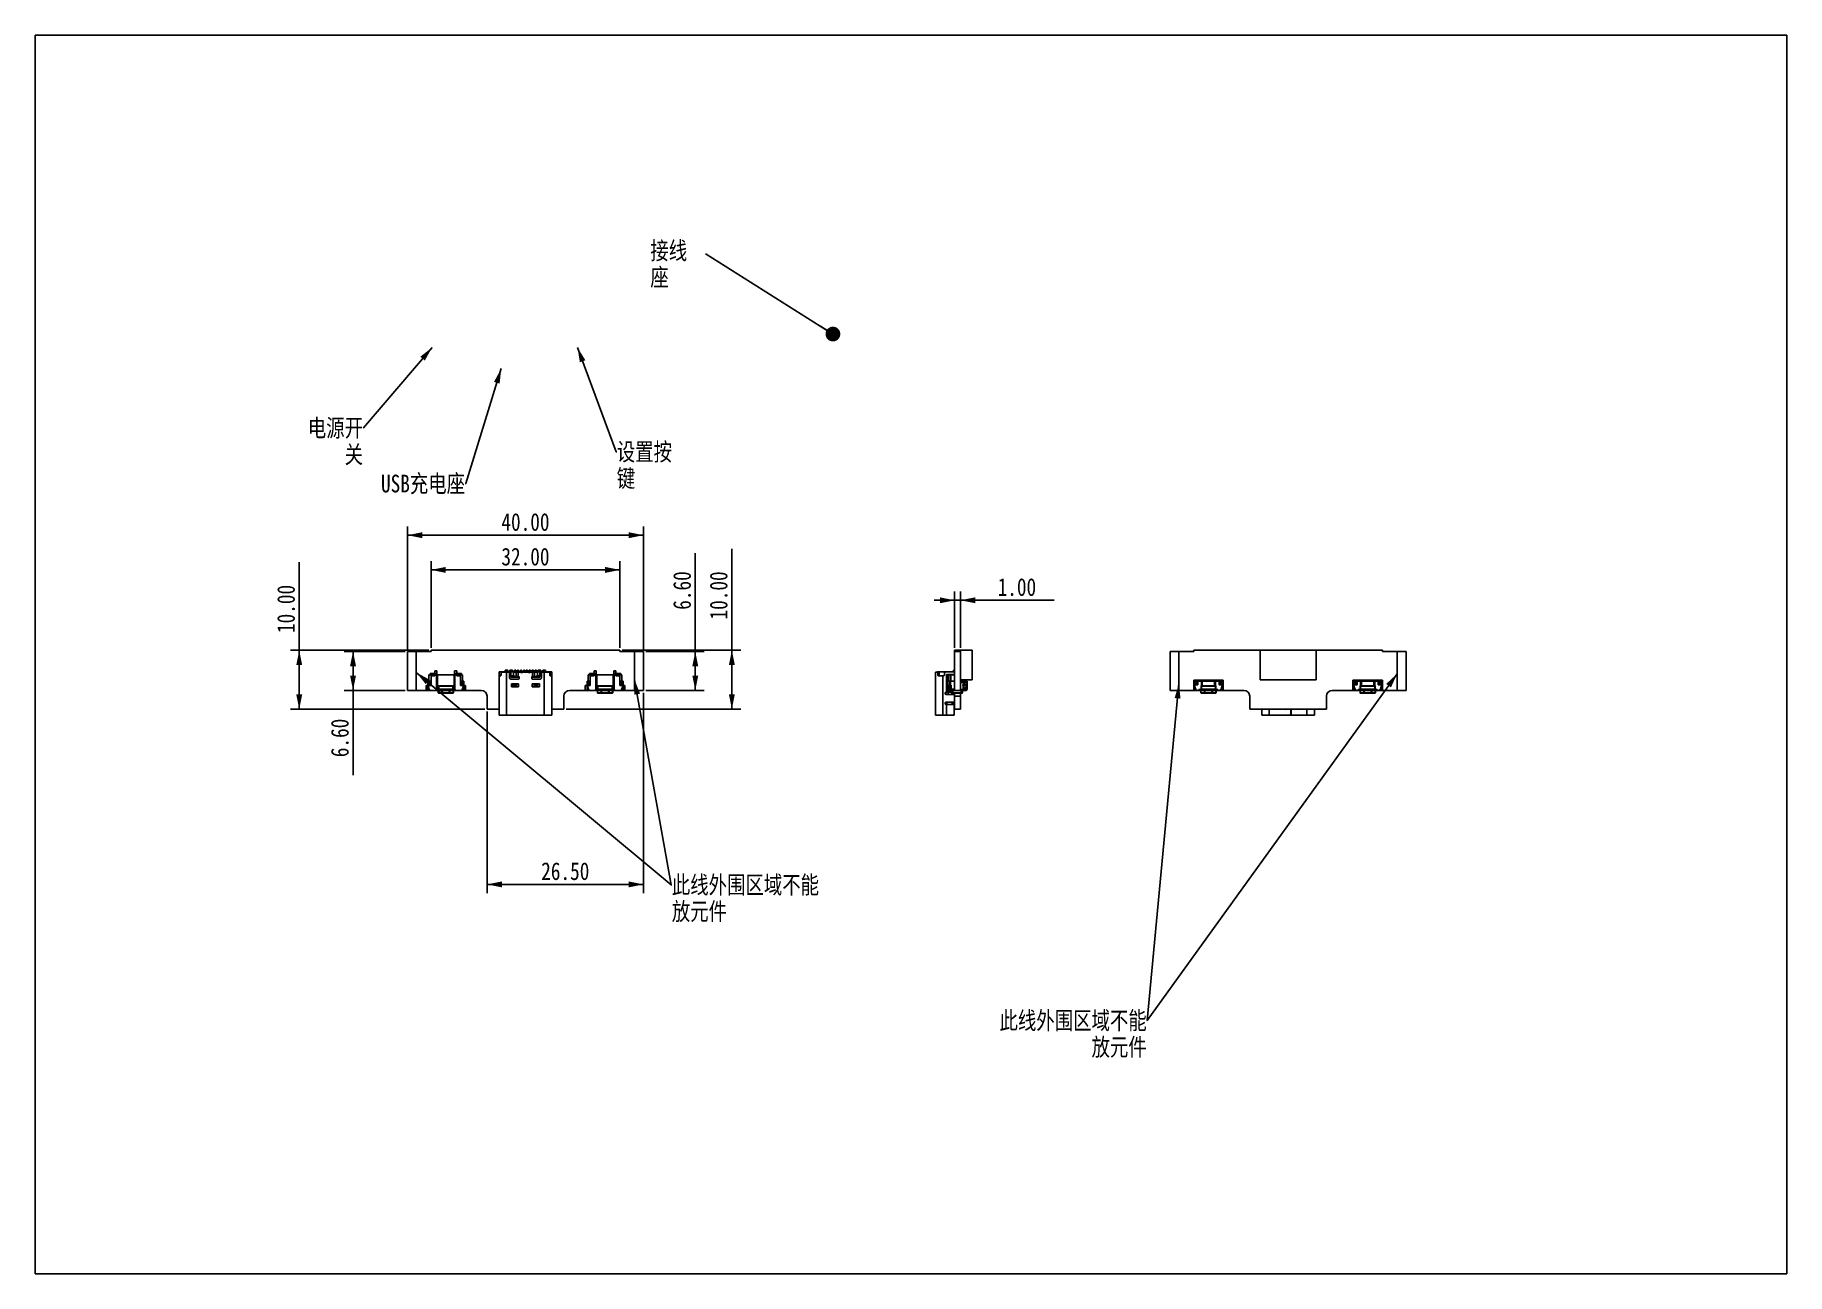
# Model space of a CAD drawing. Header units: millimetres. Extents: x 0 to 297, y 0 to 210.
import ezdxf

# ---------------------------------------------------------------- set-up
doc = ezdxf.new("R2010")
doc.units = ezdxf.units.MM
doc.header["$LTSCALE"] = 16.335
doc.layers.get('0').update_dxf_attribs({"linetype": 'CONTINUOUS'})
doc.layers.add('03__ASM_ALL_CURVES', color=7, linetype='CONTINUOUS')
doc.styles.get("Standard").update_dxf_attribs({"font": 'txt', "width": 0.8})
doc.dimstyles.new('DIMSTYLE_1', dxfattribs={"dimtxt": 3, "dimasz": 2.5, "dimexe": 1.5, "dimexo": 0.4, "dimgap": 0.75, "dimtad": 1, "dimzin": 0, "dimdsep": 46, "dimtxsty": 'STANDARD', "dimblk": '_FILLED', "dimblk1": '_FILLED', "dimblk2": '_FILLED', "dimcen": 0.09, "dimazin": 0, "dimtp": 0.01, "dimtm": 0.01, "dimtfac": 1, "dimtofl": 0, "dimtmove": 0, "dimatfit": 3, "dimldrblk": '_FILLED', "dimfxl": 1, "dimtolj": 1, "dimtzin": 0, "dimarcsym": 0})
doc.dimstyles.get("Standard").update_dxf_attribs({"dimtxt": 3, "dimasz": 2.5, "dimexe": 1.5, "dimexo": 0.4, "dimtad": 1, "dimzin": 0, "dimdsep": 46, "dimtxsty": 'STANDARD', "dimblk": '_FILLED', "dimblk1": '_FILLED', "dimblk2": '_FILLED', "dimcen": 0.09, "dimazin": 0, "dimtol": 1, "dimtp": 0.01, "dimtm": 0.01, "dimtfac": 1, "dimtofl": 0, "dimtmove": 0, "dimatfit": 3, "dimldrblk": '_FILLED', "dimfxl": 1, "dimtolj": 1, "dimtzin": 0, "dimarcsym": 0})

msp = doc.modelspace()

# ---------------------------------------------------------------- texts
at = {"color": 2, "linetype": 'CONTINUOUS', "char_height": 3, "line_spacing_factor": 0.9}
for s, insert, width, attachment_point in [('接线座', (104.314, 174.968), 7.2, 1), ('电源开关', (55.603, 144.908), 9.6, 3), ('设置按键', (98.62, 140.87), 9.6, 1), ('USB充电座', (72.906, 135.477), 14.4, 3), ('此线外围区域不能放元件', (107.952, 67.459), 26.4, 1), ('此线外围区域不能放元件', (188.463, 44.468), 26.4, 3)]:
    msp.add_mtext(s, dxfattribs=dict(at, insert=insert, width=width, attachment_point=attachment_point))

# ---------------------------------------------------------------- blocks, each defined once
blk = doc.blocks.new('_FILLED')
at = {"color": 0, "linetype": 'BYBLOCK'}
blk.add_solid([(0, 0), (-1, 0.2), (-1, -0.2)], dxfattribs=at)
blk = doc.blocks.new('*D0')
at = {"color": 2, "linetype": 'CONTINUOUS'}
for p, q in [((63.14, 105.92), (63.14, 126.72)), ((63.14, 125.22), (83.14, 125.22)), ((103.14, 125.22), (83.14, 125.22)), ((103.14, 105.92), (103.14, 126.72))]:
    blk.add_line(p, q, dxfattribs=at)
at = {"color": 2, "linetype": 'CONTINUOUS', "xscale": 2.5, "yscale": 2.5, "zscale": 2.5, "rotation": 180}
blk.add_blockref('_FILLED', (63.14, 125.22), dxfattribs=at)
at = {"color": 2, "linetype": 'CONTINUOUS', "xscale": 2.5, "yscale": 2.5, "zscale": 2.5}
blk.add_blockref('_FILLED', (103.14, 125.22), dxfattribs=at)
at = {"color": 2, "linetype": 'CONTINUOUS', "insert": (83.14, 128.97), "char_height": 3, "width": 12, "attachment_point": 2, "line_spacing_factor": 0.9}
blk.add_mtext('40.00', dxfattribs=at)
blk = doc.blocks.new('*D1')
at = {"color": 2, "linetype": 'CONTINUOUS'}
for p, q in [((118.13, 100.72), (118.13, 122.93)), ((99.54, 105.72), (119.63, 105.72)), ((118.13, 105.72), (118.13, 100.72)), ((118.13, 95.72), (118.13, 100.72)), ((90.04, 95.72), (119.63, 95.72))]:
    blk.add_line(p, q, dxfattribs=at)
at = {"color": 2, "linetype": 'CONTINUOUS', "xscale": 2.5, "yscale": 2.5, "zscale": 2.5}
for p, rotation in [((118.13, 105.72), 90), ((118.13, 95.72), 270)]:
    blk.add_blockref('_FILLED', p, dxfattribs=dict(at, rotation=rotation))
at = {"color": 2, "linetype": 'CONTINUOUS', "insert": (114.38, 110.93), "char_height": 3, "width": 12, "attachment_point": 1, "rotation": 90, "line_spacing_factor": 0.9}
blk.add_mtext('10.00', dxfattribs=at)
blk = doc.blocks.new('*D2')
at = {"color": 2, "linetype": 'CONTINUOUS'}
for p, q in [((67.14, 106.12), (67.14, 120.84)), ((67.14, 119.34), (83.14, 119.34)), ((99.14, 119.34), (83.14, 119.34)), ((99.14, 106.12), (99.14, 120.84))]:
    blk.add_line(p, q, dxfattribs=at)
at = {"color": 2, "linetype": 'CONTINUOUS', "xscale": 2.5, "yscale": 2.5, "zscale": 2.5, "rotation": 180}
blk.add_blockref('_FILLED', (67.14, 119.34), dxfattribs=at)
at = {"color": 2, "linetype": 'CONTINUOUS', "xscale": 2.5, "yscale": 2.5, "zscale": 2.5}
blk.add_blockref('_FILLED', (99.14, 119.34), dxfattribs=at)
at = {"color": 2, "linetype": 'CONTINUOUS', "insert": (83.14, 123.09), "char_height": 3, "width": 12, "attachment_point": 2, "line_spacing_factor": 0.9}
blk.add_mtext('32.00', dxfattribs=at)
blk = doc.blocks.new('*D3')
at = {"color": 2, "linetype": 'CONTINUOUS'}
for p, q in [((111.93, 102.22), (111.93, 122.18)), ((103.54, 105.52), (113.43, 105.52)), ((111.93, 105.52), (111.93, 102.22)), ((111.93, 98.92), (111.93, 102.22)), ((103.54, 98.92), (113.43, 98.92))]:
    blk.add_line(p, q, dxfattribs=at)
at = {"color": 2, "linetype": 'CONTINUOUS', "xscale": 2.5, "yscale": 2.5, "zscale": 2.5}
for p, rotation in [((111.93, 105.52), 90), ((111.93, 98.92), 270)]:
    blk.add_blockref('_FILLED', p, dxfattribs=dict(at, rotation=rotation))
at = {"color": 2, "linetype": 'CONTINUOUS', "insert": (108.18, 112.58), "char_height": 3, "width": 9.6, "attachment_point": 1, "rotation": 90, "line_spacing_factor": 0.9}
blk.add_mtext('6.60', dxfattribs=at)
blk = doc.blocks.new('*D4')
at = {"color": 2, "linetype": 'CONTINUOUS'}
for p, q in [((62.74, 105.52), (52.41, 105.52)), ((53.91, 105.52), (53.91, 102.22)), ((53.91, 98.92), (53.91, 102.22)), ((53.91, 102.22), (53.91, 84.52)), ((62.74, 98.92), (52.41, 98.92))]:
    blk.add_line(p, q, dxfattribs=at)
at = {"color": 2, "linetype": 'CONTINUOUS', "xscale": 2.5, "yscale": 2.5, "zscale": 2.5}
for p, rotation in [((53.91, 105.52), 90), ((53.91, 98.92), 270)]:
    blk.add_blockref('_FILLED', p, dxfattribs=dict(at, rotation=rotation))
at = {"color": 2, "linetype": 'CONTINUOUS', "insert": (50.16, 94.12), "char_height": 3, "width": 9.6, "attachment_point": 3, "rotation": 90, "line_spacing_factor": 0.9}
blk.add_mtext('6.60', dxfattribs=at)
blk = doc.blocks.new('*D5')
at = {"color": 2, "linetype": 'CONTINUOUS'}
for p, q in [((44.79, 100.72), (44.79, 120.64)), ((66.74, 105.72), (43.29, 105.72)), ((44.79, 105.72), (44.79, 100.72)), ((44.79, 95.72), (44.79, 100.72)), ((76.24, 95.72), (43.29, 95.72))]:
    blk.add_line(p, q, dxfattribs=at)
at = {"color": 2, "linetype": 'CONTINUOUS', "xscale": 2.5, "yscale": 2.5, "zscale": 2.5}
for p, rotation in [((44.79, 105.72), 90), ((44.79, 95.72), 270)]:
    blk.add_blockref('_FILLED', p, dxfattribs=dict(at, rotation=rotation))
at = {"color": 2, "linetype": 'CONTINUOUS', "insert": (41.04, 108.64), "char_height": 3, "width": 12, "attachment_point": 1, "rotation": 90, "line_spacing_factor": 0.9}
blk.add_mtext('10.00', dxfattribs=at)
blk = doc.blocks.new('*D6')
at = {"color": 2, "linetype": 'CONTINUOUS'}
for p, q in [((103.14, 98.52), (103.14, 64.53)), ((76.64, 95.32), (76.64, 64.53)), ((76.64, 66.03), (89.89, 66.03)), ((103.14, 66.03), (89.89, 66.03))]:
    blk.add_line(p, q, dxfattribs=at)
at = {"color": 2, "linetype": 'CONTINUOUS', "xscale": 2.5, "yscale": 2.5, "zscale": 2.5, "rotation": 180}
blk.add_blockref('_FILLED', (76.64, 66.03), dxfattribs=at)
at = {"color": 2, "linetype": 'CONTINUOUS', "xscale": 2.5, "yscale": 2.5, "zscale": 2.5}
blk.add_blockref('_FILLED', (103.14, 66.03), dxfattribs=at)
at = {"color": 2, "linetype": 'CONTINUOUS', "insert": (89.89, 69.78), "char_height": 3, "width": 12, "attachment_point": 2, "line_spacing_factor": 0.9}
blk.add_mtext('26.50', dxfattribs=at)
blk = doc.blocks.new('*D7')
at = {"color": 2, "linetype": 'CONTINUOUS'}
for p, q in [((155.9, 114.19), (152.4, 114.19)), ((152.4, 114.19), (156.4, 114.19)), ((155.9, 106.12), (155.9, 115.69)), ((172.79, 114.19), (156.4, 114.19)), ((156.9, 106.12), (156.9, 115.69)), ((156.9, 114.19), (172.79, 114.19))]:
    blk.add_line(p, q, dxfattribs=at)
at = {"color": 2, "linetype": 'CONTINUOUS', "xscale": 2.5, "yscale": 2.5, "zscale": 2.5}
blk.add_blockref('_FILLED', (155.9, 114.19), dxfattribs=at)
at = {"color": 2, "linetype": 'CONTINUOUS', "xscale": 2.5, "yscale": 2.5, "zscale": 2.5, "rotation": 180}
blk.add_blockref('_FILLED', (156.9, 114.19), dxfattribs=at)
at = {"color": 2, "linetype": 'CONTINUOUS', "insert": (163.19, 117.94), "char_height": 3, "width": 9.6, "attachment_point": 1, "line_spacing_factor": 0.9}
blk.add_mtext('1.00', dxfattribs=at)

# ---------------------------------------------------------------- dimensions: what is measured, and where the dimension line sits
at = {"color": 2, "linetype": 'CONTINUOUS'}
for base, p1, p2, angle, picture, middle in [((63.137, 125.22), (103.137, 105.522), (63.137, 105.522), 180, '*D0', (83.137, 125.22)), ((118.129, 95.722), (99.137, 105.722), (89.637, 95.722), 270, '*D1', (118.129, 117.231)), ((111.931, 105.522), (103.137, 98.922), (103.137, 105.522), 90, '*D3', (111.931, 117.382)), ((44.794, 95.722), (67.137, 105.722), (76.637, 95.722), 270, '*D5', (44.794, 114.939)), ((155.896, 114.195), (156.896, 105.722), (155.896, 105.722), 180, '*D7', (168.292, 114.195)), ((53.915, 98.922), (63.137, 105.522), (63.137, 98.922), 270, '*D4', (53.915, 89.325)), ((76.637, 66.033), (103.137, 98.922), (76.637, 95.722), 180, '*D6', (89.887, 66.033))]:
    dim = msp.add_linear_dim(base=base, p1=p1, p2=p2, angle=angle, dimstyle='DIMSTYLE_1', dxfattribs=at)
    dim.commit()
    dim.dimension.update_dxf_attribs({"geometry": picture, "text_midpoint": middle, "dimtype": 160})
dim = msp.add_linear_dim(base=(99.137, 119.344), p1=(67.137, 105.722), p2=(99.137, 105.722), dimstyle='DIMSTYLE_1', dxfattribs=at)
dim.commit()
dim.dimension.update_dxf_attribs({"geometry": '*D2', "text_midpoint": (83.137, 119.344), "dimtype": 160})

# ---------------------------------------------------------------- linework, layer by layer
at = {"color": 7, "linetype": 'CONTINUOUS'}
for p, q in [((0, 0), (0, 210)), ((0, 210), (297, 210)), ((297, 0), (297, 210)), ((63.137, 105.522), (63.137, 98.922)), ((63.137, 105.522), (67.137, 105.522)), ((67.137, 105.722), (67.137, 105.522)), ((67.137, 105.722), (99.137, 105.722)), ((99.137, 105.722), (99.137, 105.522)), ((103.137, 105.522), (99.137, 105.522)), ((103.137, 98.922), (103.137, 105.522)), ((155.896, 98.922), (155.896, 105.722)), ((158.896, 105.722), (155.896, 105.722)), ((156.896, 105.522), (155.896, 105.522)), ((156.896, 105.722), (156.896, 98.922)), ((158.896, 105.722), (158.896, 100.722)), ((192.424, 105.522), (192.424, 98.922)), ((192.424, 105.522), (196.424, 105.522)), ((196.424, 105.722), (196.424, 105.522)), ((228.424, 105.722), (196.424, 105.722)), ((207.674, 105.722), (207.674, 100.722)), ((217.174, 100.722), (217.174, 105.722)), ((228.424, 105.722), (228.424, 105.522)), ((232.424, 105.522), (228.424, 105.522)), ((232.424, 98.922), (232.424, 105.522)), ((66.787, 101.572), (66.787, 100.476)), ((66.787, 101.572), (67.187, 101.572)), ((66.987, 101.572), (66.987, 101.582)), ((66.987, 101.582), (67.787, 101.582)), ((67.137, 101.572), (67.137, 99.772)), ((67.187, 101.382), (67.187, 101.582)), ((67.187, 101.382), (67.787, 101.382)), ((67.787, 102.222), (67.787, 101.722)), ((67.787, 102.222), (68.137, 102.222)), ((68.137, 101.722), (67.787, 101.722)), ((67.787, 101.382), (67.787, 101.582)), ((67.787, 101.572), (71.487, 101.572)), ((68.087, 99.072), (68.087, 101.572)), ((68.137, 101.722), (68.137, 102.222)), ((68.237, 99.072), (68.237, 101.572)), ((71.037, 99.072), (71.037, 101.572)), ((71.137, 102.222), (71.137, 101.722)), ((71.137, 102.222), (71.487, 102.222)), ((71.487, 101.722), (71.137, 101.722)), ((71.187, 99.072), (71.187, 101.572)), ((71.487, 101.722), (71.487, 102.222)), ((71.487, 101.382), (71.487, 101.582)), ((71.487, 101.582), (72.287, 101.582)), ((71.487, 101.382), (72.087, 101.382)), ((72.087, 101.382), (72.087, 101.582)), ((72.087, 101.572), (72.487, 101.572)), ((72.137, 101.572), (72.137, 99.772)), ((72.287, 101.572), (72.287, 101.582)), ((72.487, 101.572), (72.487, 100.476)), ((78.667, 94.722), (78.667, 102.052)), ((78.667, 102.052), (78.692, 102.052)), ((78.667, 101.372), (78.9, 101.372)), ((78.692, 101.372), (78.692, 102.072)), ((78.692, 102.072), (87.582, 102.072)), ((78.692, 101.522), (78.995, 101.522)), ((78.995, 101.522), (78.995, 101.847)), ((80.277, 101.997), (79.106, 101.997)), ((79.337, 101.997), (79.337, 102.072)), ((79.712, 102.072), (79.712, 102.32)), ((79.712, 102.32), (79.912, 102.32)), ((79.912, 102.072), (79.912, 102.32)), ((79.962, 102.072), (79.962, 102.32)), ((79.962, 102.32), (80.162, 102.32)), ((80.137, 101.997), (80.137, 102.072)), ((80.162, 102.072), (80.162, 102.32)), ((80.427, 101.847), (80.427, 101.047)), ((80.437, 101.072), (80.427, 101.072)), ((80.437, 100.986), (80.437, 102.072)), ((80.512, 102.072), (80.512, 102.32)), ((80.512, 102.32), (80.712, 102.32)), ((80.687, 101.152), (80.687, 102.072)), ((80.687, 101.372), (81.121, 101.372)), ((80.687, 101.315), (81.315, 101.315)), ((80.687, 101.152), (82.077, 101.152)), ((80.712, 102.072), (80.712, 102.32)), ((80.762, 102.072), (80.762, 102.32)), ((80.762, 102.32), (80.962, 102.32)), ((80.962, 102.072), (80.962, 102.32)), ((81.092, 101.497), (81.092, 101.797)), ((81.315, 101.315), (81.148, 101.333)), ((82.346, 101.997), (81.221, 101.997)), ((81.287, 102.072), (81.287, 102.32)), ((81.287, 102.32), (81.487, 102.32)), ((81.315, 101.315), (81.329, 101.297)), ((81.583, 101.297), (81.329, 101.297)), ((81.487, 102.072), (81.487, 102.32)), ((81.583, 101.297), (81.583, 101.997)), ((81.583, 101.297), (81.927, 101.297)), ((81.787, 102.072), (81.787, 102.32)), ((81.787, 102.32), (81.987, 102.32)), ((81.887, 101.997), (81.887, 102.072)), ((81.927, 101.997), (81.927, 101.297)), ((81.958, 101.294), (82.076, 101.165)), ((81.987, 102.072), (81.987, 102.32)), ((82.077, 100.997), (82.077, 101.147)), ((82.087, 102.072), (82.087, 101.997)), ((82.287, 102.072), (82.287, 102.32)), ((82.287, 102.32), (82.487, 102.32)), ((82.487, 102.072), (82.487, 102.32)), ((83.646, 101.997), (82.629, 101.997)), ((82.787, 102.072), (82.787, 102.32)), ((82.787, 102.32), (82.987, 102.32)), ((82.987, 102.072), (82.987, 102.32)), ((83.287, 102.072), (83.287, 102.32)), ((83.287, 102.32), (83.487, 102.32)), ((83.487, 102.072), (83.487, 102.32)), ((83.787, 102.072), (83.787, 102.32)), ((83.787, 102.32), (83.987, 102.32)), ((83.929, 101.997), (85.054, 101.997)), ((83.987, 102.072), (83.987, 102.32)), ((84.187, 101.997), (84.187, 102.072)), ((84.197, 101.152), (85.587, 101.152)), ((84.197, 101.147), (84.197, 100.997)), ((84.199, 101.165), (84.317, 101.294)), ((84.287, 102.072), (84.287, 102.32)), ((84.287, 102.32), (84.487, 102.32)), ((84.347, 101.297), (84.348, 101.997)), ((84.347, 101.297), (84.946, 101.297)), ((84.387, 102.072), (84.387, 101.997)), ((84.487, 102.072), (84.487, 102.32)), ((84.692, 101.997), (84.692, 101.297)), ((84.787, 102.072), (84.787, 102.32)), ((84.787, 102.32), (84.987, 102.32)), ((84.96, 101.315), (84.946, 101.297)), ((84.96, 101.315), (85.127, 101.333)), ((84.96, 101.315), (85.587, 101.315)), ((84.987, 102.072), (84.987, 102.32)), ((85.154, 101.372), (85.587, 101.372)), ((85.183, 101.797), (85.183, 101.497)), ((85.312, 102.072), (85.312, 102.32)), ((85.312, 102.32), (85.512, 102.32)), ((85.512, 102.072), (85.512, 102.32)), ((85.562, 102.072), (85.562, 102.32)), ((85.562, 102.32), (85.762, 102.32)), ((85.587, 102.072), (85.587, 101.152)), ((85.762, 102.072), (85.762, 102.32)), ((85.837, 100.986), (85.837, 102.072)), ((85.847, 101.072), (85.837, 101.072)), ((85.847, 101.047), (85.847, 101.847)), ((87.169, 101.997), (85.997, 101.997)), ((86.112, 102.072), (86.112, 102.32)), ((86.112, 102.32), (86.312, 102.32)), ((86.137, 102.072), (86.137, 101.997)), ((86.312, 102.072), (86.312, 102.32)), ((86.362, 102.072), (86.362, 102.32)), ((86.362, 102.32), (86.562, 102.32)), ((86.562, 102.072), (86.562, 102.32)), ((86.937, 102.072), (86.937, 101.997)), ((87.28, 101.847), (87.28, 101.522)), ((87.28, 101.522), (87.582, 101.522)), ((87.375, 101.372), (87.607, 101.372)), ((87.582, 101.372), (87.582, 102.072)), ((87.582, 102.052), (87.607, 102.052)), ((87.607, 94.722), (87.607, 102.052)), ((93.787, 101.572), (93.787, 100.476)), ((93.787, 101.572), (94.187, 101.572)), ((93.987, 101.572), (93.987, 101.582)), ((93.987, 101.582), (94.787, 101.582)), ((94.137, 101.572), (94.137, 99.772)), ((94.187, 101.382), (94.187, 101.582)), ((94.187, 101.382), (94.787, 101.382)), ((94.787, 102.222), (94.787, 101.722)), ((94.787, 102.222), (95.137, 102.222)), ((95.137, 101.722), (94.787, 101.722)), ((94.787, 101.382), (94.787, 101.582)), ((94.787, 101.572), (98.487, 101.572)), ((95.087, 99.072), (95.087, 101.572)), ((95.137, 101.722), (95.137, 102.222)), ((95.237, 99.072), (95.237, 101.572)), ((98.037, 99.072), (98.037, 101.572)), ((98.137, 102.222), (98.137, 101.722)), ((98.137, 102.222), (98.487, 102.222)), ((98.487, 101.722), (98.137, 101.722)), ((98.187, 99.072), (98.187, 101.572)), ((98.487, 101.722), (98.487, 102.222)), ((98.487, 101.382), (98.487, 101.582)), ((98.487, 101.582), (99.287, 101.582)), ((98.487, 101.382), (99.087, 101.382)), ((99.087, 101.382), (99.087, 101.582)), ((99.087, 101.572), (99.487, 101.572)), ((99.137, 101.572), (99.137, 99.772)), ((99.287, 101.572), (99.287, 101.582)), ((99.487, 101.572), (99.487, 100.476)), ((152.636, 94.722), (152.636, 101.997)), ((152.951, 101.997), (152.636, 101.997)), ((152.916, 102.072), (152.916, 101.997)), ((152.916, 102.072), (155.766, 102.072)), ((152.966, 101.997), (152.966, 102.072)), ((153.055, 101.997), (152.966, 101.997)), ((153.155, 101.848), (153.061, 101.847)), ((153.061, 101.847), (153.061, 101.522)), ((153.186, 101.859), (153.141, 101.943)), ((153.18, 101.372), (154.036, 101.372)), ((153.211, 101.451), (153.211, 101.741)), ((153.266, 101.522), (153.266, 102.072)), ((153.416, 101.372), (153.266, 101.522)), ((154.178, 101.474), (154.084, 101.38)), ((154.186, 101.522), (154.186, 101.852)), ((154.226, 101.972), (154.226, 102.072)), ((154.386, 102.052), (155.896, 102.052)), ((154.546, 101.382), (154.546, 101.582)), ((154.546, 101.582), (155.606, 101.582)), ((154.546, 99.072), (154.546, 101.382)), ((154.546, 101.382), (154.696, 101.382)), ((154.696, 98.922), (154.696, 101.572)), ((154.696, 101.572), (155.596, 101.572)), ((154.896, 101.572), (154.896, 100.476)), ((155.036, 101.572), (155.036, 101.582)), ((155.246, 101.572), (155.246, 100.476)), ((155.336, 101.572), (155.336, 101.582)), ((155.456, 102.072), (155.456, 102.052)), ((155.721, 102.072), (155.721, 102.32)), ((155.721, 102.32), (155.841, 102.32)), ((155.766, 102.072), (155.766, 102.052)), ((155.841, 102.32), (155.841, 102.052)), ((63.137, 98.922), (66.287, 98.922)), ((66.587, 99.122), (66.587, 100.476)), ((66.587, 100.476), (66.965, 100.476)), ((66.965, 99.776), (66.587, 99.776)), ((66.687, 99.722), (66.687, 99.572)), ((66.687, 99.572), (66.762, 99.349)), ((66.71, 98.938), (66.768, 99.076)), ((66.737, 99.776), (66.737, 99.772)), ((67.137, 99.772), (66.737, 99.772)), ((66.737, 99.122), (66.737, 99.422)), ((66.787, 99.776), (66.787, 99.772)), ((66.787, 98.922), (66.787, 99.191)), ((66.937, 99.072), (66.787, 99.072)), ((66.837, 99.072), (66.837, 98.922)), ((66.837, 98.922), (72.565, 98.922)), ((66.914, 99.876), (66.914, 100.376)), ((67.029, 99.876), (67.029, 100.376)), ((68.037, 99.072), (68.424, 99.072)), ((68.337, 98.922), (68.337, 98.522)), ((68.387, 99.072), (68.387, 99.672)), ((68.387, 99.672), (70.887, 99.672)), ((68.437, 99.372), (68.387, 99.372)), ((68.387, 98.472), (70.887, 98.472)), ((68.424, 99.072), (68.424, 98.922)), ((68.437, 98.938), (68.437, 99.546)), ((70.737, 99.646), (68.537, 99.646)), ((70.837, 98.938), (70.837, 99.546)), ((70.887, 99.372), (70.837, 99.372)), ((70.851, 98.922), (70.851, 99.072)), ((70.851, 99.072), (71.237, 99.072)), ((70.887, 99.072), (70.887, 99.672)), ((70.937, 98.522), (70.937, 98.922)), ((72.537, 99.772), (72.137, 99.772)), ((72.246, 100.376), (72.246, 99.876)), ((72.31, 100.476), (72.687, 100.476)), ((72.687, 99.776), (72.31, 99.776)), ((72.487, 99.072), (72.337, 99.072)), ((72.361, 100.376), (72.361, 99.876)), ((72.437, 98.922), (72.437, 99.072)), ((72.487, 99.776), (72.487, 99.772)), ((72.487, 98.922), (72.487, 99.191)), ((72.507, 99.076), (72.565, 98.938)), ((72.513, 99.349), (72.587, 99.572)), ((72.537, 99.772), (72.537, 99.776)), ((72.537, 99.422), (72.537, 99.122)), ((72.587, 99.722), (72.587, 99.572)), ((72.687, 99.122), (72.687, 100.476)), ((72.987, 98.922), (75.637, 98.922)), ((80.627, 100.847), (81.927, 100.847)), ((81.969, 100.022), (80.754, 100.022)), ((80.754, 99.522), (81.969, 99.522)), ((85.52, 100.022), (84.305, 100.022)), ((84.305, 99.522), (85.52, 99.522)), ((84.347, 100.847), (85.647, 100.847)), ((93.287, 98.922), (90.637, 98.922)), ((93.587, 99.122), (93.587, 100.476)), ((93.587, 100.476), (93.965, 100.476)), ((93.965, 99.776), (93.587, 99.776)), ((93.687, 99.722), (93.687, 99.572)), ((93.687, 99.572), (93.762, 99.349)), ((93.71, 98.938), (93.768, 99.076)), ((93.737, 99.776), (93.737, 99.772)), ((94.137, 99.772), (93.737, 99.772)), ((93.737, 99.122), (93.737, 99.422)), ((93.787, 99.776), (93.787, 99.772)), ((93.787, 98.922), (93.787, 99.191)), ((93.937, 99.072), (93.787, 99.072)), ((93.837, 99.072), (93.837, 98.922)), ((93.837, 98.922), (99.565, 98.922)), ((93.914, 99.876), (93.914, 100.376)), ((94.029, 99.876), (94.029, 100.376)), ((95.037, 99.072), (95.424, 99.072)), ((95.337, 98.922), (95.337, 98.522)), ((95.387, 99.072), (95.387, 99.672)), ((95.387, 99.672), (97.887, 99.672)), ((95.437, 99.372), (95.387, 99.372)), ((95.387, 98.472), (97.887, 98.472)), ((95.424, 99.072), (95.424, 98.922)), ((95.437, 98.938), (95.437, 99.546)), ((97.737, 99.646), (95.537, 99.646)), ((97.837, 98.938), (97.837, 99.546)), ((97.887, 99.372), (97.837, 99.372)), ((97.851, 98.922), (97.851, 99.072)), ((97.851, 99.072), (98.237, 99.072)), ((97.887, 99.072), (97.887, 99.672)), ((97.937, 98.522), (97.937, 98.922)), ((99.537, 99.772), (99.137, 99.772)), ((99.246, 100.376), (99.246, 99.876)), ((99.31, 100.476), (99.687, 100.476)), ((99.687, 99.776), (99.31, 99.776)), ((99.487, 99.072), (99.337, 99.072)), ((99.361, 100.376), (99.361, 99.876)), ((99.437, 98.922), (99.437, 99.072)), ((99.487, 99.776), (99.487, 99.772)), ((99.487, 98.922), (99.487, 99.191)), ((99.507, 99.076), (99.565, 98.938)), ((99.513, 99.349), (99.587, 99.572)), ((99.537, 99.772), (99.537, 99.776)), ((99.537, 99.422), (99.537, 99.122)), ((99.587, 99.722), (99.587, 99.572)), ((99.687, 99.122), (99.687, 100.476)), ((99.987, 98.922), (103.137, 98.922)), ((154.296, 98.372), (154.296, 98.472)), ((154.446, 98.622), (155.345, 98.622)), ((155.796, 98.222), (154.446, 98.222)), ((154.516, 100.752), (154.516, 100.692)), ((154.546, 99.072), (155.283, 99.072)), ((155.246, 99.772), (154.696, 99.772)), ((154.696, 99.572), (155.246, 99.572)), ((154.696, 98.922), (157.896, 98.922)), ((154.707, 100.376), (154.707, 99.876)), ((154.783, 100.476), (155.796, 100.476)), ((154.783, 99.776), (155.214, 99.776)), ((154.811, 98.622), (154.811, 98.222)), ((154.896, 99.776), (154.896, 99.772)), ((155.246, 99.782), (155.246, 99.191)), ((155.283, 99.072), (155.283, 98.922)), ((155.296, 98.938), (155.296, 99.605)), ((155.345, 98.922), (155.345, 98.522)), ((155.395, 98.472), (157.197, 98.472)), ((155.496, 98.472), (155.496, 98.222)), ((155.546, 98.922), (155.546, 98.522)), ((155.796, 98.222), (155.796, 98.472)), ((155.896, 95.722), (155.896, 98.472)), ((158.896, 100.722), (156.896, 100.722)), ((156.896, 100.572), (157.176, 100.572)), ((156.896, 100.472), (157.896, 100.472)), ((156.896, 95.722), (156.896, 98.472)), ((156.996, 100.279), (157.774, 100.279)), ((157.046, 98.522), (157.046, 98.922)), ((157.897, 100.472), (157.176, 100.572)), ((157.247, 98.922), (157.247, 98.522)), ((157.316, 98.922), (157.316, 99.734)), ((157.896, 99.072), (157.316, 99.072)), ((157.346, 100.472), (157.346, 100.279)), ((157.346, 99.193), (157.346, 99.925)), ((157.896, 99.872), (157.346, 99.872)), ((158.046, 99.672), (157.346, 99.672)), ((157.406, 99.905), (157.389, 99.905)), ((157.412, 99.879), (157.498, 99.879)), ((157.774, 99.879), (157.503, 99.879)), ((157.856, 99.979), (157.856, 100.179)), ((157.896, 98.922), (157.896, 100.472)), ((158.046, 99.722), (157.896, 99.722)), ((157.996, 99.646), (157.896, 99.646)), ((157.897, 100.473), (158.046, 100.452)), ((157.996, 99.646), (157.996, 99.122)), ((158.046, 99.672), (158.046, 100.452)), ((192.424, 98.922), (196.681, 98.922)), ((196.424, 98.922), (196.424, 100.622)), ((196.424, 100.622), (201.424, 100.622)), ((196.524, 99.082), (196.524, 100.279)), ((196.524, 100.279), (196.876, 100.279)), ((196.876, 99.879), (196.564, 99.879)), ((196.574, 100.472), (196.574, 100.279)), ((196.574, 100.472), (197.124, 100.472)), ((196.594, 99.822), (196.594, 99.672)), ((196.594, 99.672), (196.699, 99.347)), ((197.124, 99.872), (196.644, 99.872)), ((196.674, 100.622), (196.674, 100.472)), ((196.674, 99.879), (196.674, 99.872)), ((196.674, 99.082), (196.674, 99.426)), ((196.924, 99.072), (196.684, 99.072)), ((196.684, 98.922), (201.164, 98.922)), ((196.724, 100.472), (196.724, 100.279)), ((196.724, 99.879), (196.724, 99.872)), ((196.724, 99.072), (196.724, 99.193)), ((196.81, 99.979), (196.81, 100.179)), ((196.824, 99.072), (196.824, 98.922)), ((196.933, 99.979), (196.933, 100.179)), ((197.074, 100.472), (197.074, 100.622)), ((197.124, 100.472), (197.124, 99.872)), ((197.224, 100.472), (197.124, 100.472)), ((197.224, 100.472), (197.224, 100.572)), ((197.224, 100.572), (200.624, 100.572)), ((197.224, 100.473), (197.724, 100.473)), ((197.324, 99.072), (197.71, 99.072)), ((197.583, 100.622), (197.583, 100.572)), ((197.624, 98.922), (197.624, 98.522)), ((197.674, 99.672), (197.674, 99.072)), ((197.674, 99.672), (200.174, 99.672)), ((197.724, 99.372), (197.674, 99.372)), ((197.674, 98.472), (200.174, 98.472)), ((197.71, 99.072), (197.71, 98.922)), ((197.724, 99.722), (197.724, 100.473)), ((197.724, 100.473), (197.874, 100.452)), ((197.724, 99.722), (197.904, 99.722)), ((197.724, 98.938), (197.724, 99.546)), ((197.754, 99.722), (197.754, 99.672)), ((200.024, 99.646), (197.824, 99.646)), ((197.874, 99.722), (197.874, 100.452)), ((199.974, 100.452), (197.874, 100.452)), ((197.904, 99.722), (197.904, 99.672)), ((199.32, 100.572), (199.32, 100.622)), ((199.404, 100.572), (199.734, 100.54)), ((199.873, 100.544), (200.017, 100.572)), ((199.944, 99.722), (199.944, 99.672)), ((199.944, 99.722), (200.124, 99.722)), ((199.974, 100.452), (200.124, 100.473)), ((199.974, 99.722), (199.974, 100.452)), ((200.094, 99.722), (200.094, 99.672)), ((200.124, 99.722), (200.124, 100.473)), ((200.124, 100.473), (200.624, 100.473)), ((200.124, 98.938), (200.124, 99.546)), ((200.174, 99.372), (200.124, 99.372)), ((200.137, 98.922), (200.137, 99.072)), ((200.137, 99.072), (200.524, 99.072)), ((200.174, 99.072), (200.174, 99.672)), ((200.224, 98.522), (200.224, 98.922)), ((200.624, 100.572), (200.624, 100.472)), ((200.724, 100.472), (200.624, 100.472)), ((200.724, 100.472), (200.724, 99.872)), ((200.724, 100.472), (201.274, 100.472)), ((201.204, 99.872), (200.724, 99.872)), ((200.774, 100.622), (200.774, 100.472)), ((200.914, 100.179), (200.914, 99.979)), ((201.164, 99.072), (200.924, 99.072)), ((200.972, 100.279), (201.324, 100.279)), ((201.284, 99.879), (200.972, 99.879)), ((201.024, 98.922), (201.024, 99.072)), ((201.037, 100.179), (201.037, 99.979)), ((201.124, 100.472), (201.124, 100.279)), ((201.124, 99.879), (201.124, 99.872)), ((201.124, 99.072), (201.124, 99.193)), ((201.148, 99.347), (201.254, 99.672)), ((201.166, 98.922), (204.924, 98.922)), ((201.174, 100.472), (201.174, 100.622)), ((201.174, 99.872), (201.174, 99.879)), ((201.174, 99.426), (201.174, 99.082)), ((201.254, 99.822), (201.254, 99.672)), ((201.274, 100.279), (201.274, 100.472)), ((201.324, 99.082), (201.324, 100.279)), ((201.424, 100.622), (201.424, 98.922)), ((207.674, 100.722), (217.174, 100.722)), ((223.681, 98.922), (219.924, 98.922)), ((223.424, 98.922), (223.424, 100.622)), ((223.424, 100.622), (228.424, 100.622)), ((223.524, 99.082), (223.524, 100.279)), ((223.524, 100.279), (223.876, 100.279)), ((223.876, 99.879), (223.564, 99.879)), ((223.574, 100.472), (223.574, 100.279)), ((223.574, 100.472), (224.124, 100.472)), ((223.594, 99.822), (223.594, 99.672)), ((223.594, 99.672), (223.699, 99.347)), ((224.124, 99.872), (223.644, 99.872)), ((223.674, 100.622), (223.674, 100.472)), ((223.674, 99.879), (223.674, 99.872)), ((223.674, 99.082), (223.674, 99.426)), ((223.924, 99.072), (223.684, 99.072)), ((223.684, 98.922), (228.164, 98.922)), ((223.724, 100.472), (223.724, 100.279)), ((223.724, 99.879), (223.724, 99.872)), ((223.724, 99.072), (223.724, 99.193)), ((223.81, 99.979), (223.81, 100.179)), ((223.824, 99.072), (223.824, 98.922)), ((223.933, 99.979), (223.933, 100.179)), ((224.074, 100.472), (224.074, 100.622)), ((224.124, 100.472), (224.124, 99.872)), ((224.224, 100.472), (224.124, 100.472)), ((224.224, 100.472), (224.224, 100.572)), ((224.224, 100.572), (227.624, 100.572)), ((224.224, 100.473), (224.724, 100.473)), ((224.324, 99.072), (224.71, 99.072)), ((224.583, 100.622), (224.583, 100.572)), ((224.624, 98.922), (224.624, 98.522)), ((224.674, 99.672), (224.674, 99.072)), ((224.674, 99.672), (227.174, 99.672)), ((224.724, 99.372), (224.674, 99.372)), ((224.674, 98.472), (227.174, 98.472)), ((224.71, 99.072), (224.71, 98.922)), ((224.724, 99.722), (224.724, 100.473)), ((224.724, 100.473), (224.874, 100.452)), ((224.724, 99.722), (224.904, 99.722)), ((224.724, 98.938), (224.724, 99.546)), ((224.754, 99.722), (224.754, 99.672)), ((227.024, 99.646), (224.824, 99.646)), ((224.874, 99.722), (224.874, 100.452)), ((226.974, 100.452), (224.874, 100.452)), ((224.904, 99.722), (224.904, 99.672)), ((226.32, 100.572), (226.32, 100.622)), ((226.404, 100.572), (226.734, 100.54)), ((226.873, 100.544), (227.017, 100.572)), ((226.944, 99.722), (226.944, 99.672)), ((226.944, 99.722), (227.124, 99.722)), ((226.974, 100.452), (227.124, 100.473)), ((226.974, 99.722), (226.974, 100.452)), ((227.094, 99.722), (227.094, 99.672)), ((227.124, 99.722), (227.124, 100.473)), ((227.124, 100.473), (227.624, 100.473)), ((227.124, 98.938), (227.124, 99.546)), ((227.174, 99.372), (227.124, 99.372)), ((227.137, 98.922), (227.137, 99.072)), ((227.137, 99.072), (227.524, 99.072)), ((227.174, 99.072), (227.174, 99.672)), ((227.224, 98.522), (227.224, 98.922)), ((227.624, 100.572), (227.624, 100.472)), ((227.724, 100.472), (227.624, 100.472)), ((227.724, 100.472), (227.724, 99.872)), ((227.724, 100.472), (228.274, 100.472)), ((228.204, 99.872), (227.724, 99.872)), ((227.774, 100.622), (227.774, 100.472)), ((227.914, 100.179), (227.914, 99.979)), ((228.164, 99.072), (227.924, 99.072)), ((227.972, 100.279), (228.324, 100.279)), ((228.284, 99.879), (227.972, 99.879)), ((228.024, 98.922), (228.024, 99.072)), ((228.037, 100.179), (228.037, 99.979)), ((228.124, 100.472), (228.124, 100.279)), ((228.124, 99.879), (228.124, 99.872)), ((228.124, 99.072), (228.124, 99.193)), ((228.148, 99.347), (228.254, 99.672)), ((232.424, 98.922), (228.166, 98.922)), ((228.174, 100.472), (228.174, 100.622)), ((228.174, 99.872), (228.174, 99.879)), ((228.174, 99.426), (228.174, 99.082)), ((228.254, 99.822), (228.254, 99.672)), ((228.274, 100.279), (228.274, 100.472)), ((228.324, 99.082), (228.324, 100.279)), ((228.424, 100.622), (228.424, 98.922)), ((76.637, 95.722), (76.637, 97.922)), ((78.667, 95.722), (76.637, 95.722)), ((89.637, 95.722), (87.607, 95.722)), ((89.637, 95.722), (89.637, 97.922)), ((154.296, 96.772), (154.296, 96.672)), ((155.896, 96.922), (154.446, 96.922)), ((154.446, 96.522), (155.796, 96.522)), ((154.536, 96.522), (154.536, 96.922)), ((154.561, 96.522), (154.561, 96.922)), ((155.496, 96.922), (155.496, 96.522)), ((155.796, 94.722), (155.796, 96.922)), ((155.896, 95.722), (156.896, 95.722)), ((205.924, 95.722), (205.924, 97.922)), ((205.924, 95.722), (218.924, 95.722)), ((207.954, 94.722), (207.954, 95.722)), ((212.919, 95.722), (212.919, 94.722)), ((212.929, 95.722), (212.929, 94.722)), ((216.894, 95.722), (216.894, 94.722)), ((218.924, 95.722), (218.924, 97.922)), ((78.667, 94.722), (87.607, 94.722)), ((152.636, 94.722), (155.796, 94.722)), ((207.954, 94.722), (212.919, 94.722)), ((212.929, 94.722), (216.894, 94.722)), ((0, 0), (297, 0))]:
    msp.add_line(p, q, dxfattribs=at)
at = {"color": 4, "linetype": 'CONTINUOUS'}
for p, q in [((66.987, 101.582), (66.987, 101.772)), ((66.987, 101.772), (67.987, 101.772)), ((67.987, 101.772), (67.987, 101.572)), ((71.287, 101.772), (71.287, 101.572)), ((72.287, 101.772), (71.287, 101.772)), ((72.287, 101.582), (72.287, 101.772)), ((93.987, 101.582), (93.987, 101.772)), ((93.987, 101.772), (94.987, 101.772)), ((94.987, 101.772), (94.987, 101.572)), ((98.287, 101.772), (98.287, 101.572)), ((99.287, 101.772), (98.287, 101.772)), ((99.287, 101.582), (99.287, 101.772)), ((66.287, 98.922), (66.287, 99.722)), ((66.287, 99.722), (66.587, 99.722)), ((66.837, 98.922), (66.287, 98.922)), ((72.565, 98.922), (72.987, 98.922)), ((72.987, 99.722), (72.687, 99.722)), ((72.987, 98.922), (72.987, 99.722)), ((93.287, 98.922), (93.287, 99.722)), ((93.287, 99.722), (93.587, 99.722)), ((93.837, 98.922), (93.287, 98.922)), ((99.565, 98.922), (99.987, 98.922)), ((99.987, 99.722), (99.687, 99.722)), ((99.987, 98.922), (99.987, 99.722))]:
    msp.add_line(p, q, dxfattribs=at)
at = {"color": 9, "linetype": 'CONTINUOUS'}
for p, q in [((78.692, 101.852), (78.667, 101.852)), ((78.667, 101.522), (78.692, 101.522)), ((79.947, 101.997), (79.947, 94.722)), ((80.092, 102.072), (80.092, 101.997)), ((86.182, 101.997), (86.182, 102.072)), ((86.327, 94.722), (86.327, 101.997)), ((87.607, 101.852), (87.582, 101.852)), ((87.582, 101.522), (87.607, 101.522)), ((153.061, 101.522), (153.176, 101.522)), ((153.155, 101.848), (153.211, 101.741)), ((153.211, 101.451), (153.176, 101.522)), ((153.916, 94.722), (153.916, 101.372)), ((155.606, 101.582), (155.606, 101.572)), ((66.687, 99.657), (66.587, 99.657)), ((66.587, 99.605), (66.687, 99.605)), ((66.737, 99.122), (66.587, 99.122)), ((66.634, 99.776), (66.634, 100.476)), ((66.914, 100.376), (67.029, 100.376)), ((67.029, 99.876), (66.914, 99.876)), ((66.937, 98.922), (66.937, 99.072)), ((68.037, 99.072), (68.037, 98.922)), ((68.134, 99.072), (68.134, 98.922)), ((68.231, 98.922), (68.231, 99.072)), ((68.337, 99.072), (68.337, 98.922)), ((70.937, 98.522), (68.337, 98.522)), ((68.362, 98.522), (68.362, 98.922)), ((70.837, 99.122), (68.437, 99.122)), ((68.957, 98.922), (68.957, 98.472)), ((69.052, 98.522), (69.052, 98.922)), ((70.222, 98.522), (70.222, 98.922)), ((70.318, 98.472), (70.318, 98.922)), ((70.912, 98.922), (70.912, 98.522)), ((70.937, 98.922), (70.937, 99.072)), ((71.044, 99.072), (71.044, 98.922)), ((71.141, 99.072), (71.141, 98.922)), ((71.237, 98.922), (71.237, 99.072)), ((72.246, 100.376), (72.361, 100.376)), ((72.361, 99.876), (72.246, 99.876)), ((72.337, 99.072), (72.337, 98.922)), ((72.537, 99.122), (72.687, 99.122)), ((72.587, 99.657), (72.687, 99.657)), ((72.587, 99.605), (72.687, 99.605)), ((72.641, 100.476), (72.641, 99.776)), ((80.754, 99.522), (80.754, 100.022)), ((81.074, 100.022), (81.074, 99.522)), ((81.177, 99.522), (81.177, 100.022)), ((81.269, 100.022), (81.269, 99.522)), ((81.454, 99.522), (81.454, 100.022)), ((81.546, 100.022), (81.546, 99.522)), ((81.649, 99.522), (81.649, 100.022)), ((81.969, 100.022), (81.969, 99.522)), ((84.305, 99.522), (84.305, 100.022)), ((84.625, 100.022), (84.625, 99.522)), ((84.728, 99.522), (84.728, 100.022)), ((84.82, 100.022), (84.82, 99.522)), ((85.005, 99.522), (85.005, 100.022)), ((85.097, 100.022), (85.097, 99.522)), ((85.2, 99.522), (85.2, 100.022)), ((85.52, 99.522), (85.52, 100.022)), ((93.687, 99.657), (93.587, 99.657)), ((93.587, 99.605), (93.687, 99.605)), ((93.737, 99.122), (93.587, 99.122)), ((93.634, 99.776), (93.634, 100.476)), ((93.914, 100.376), (94.029, 100.376)), ((94.029, 99.876), (93.914, 99.876)), ((93.937, 98.922), (93.937, 99.072)), ((95.037, 99.072), (95.037, 98.922)), ((95.134, 99.072), (95.134, 98.922)), ((95.231, 98.922), (95.231, 99.072)), ((95.337, 99.072), (95.337, 98.922)), ((97.937, 98.522), (95.337, 98.522)), ((95.362, 98.522), (95.362, 98.922)), ((97.837, 99.122), (95.437, 99.122)), ((95.957, 98.922), (95.957, 98.472)), ((96.052, 98.522), (96.052, 98.922)), ((97.222, 98.522), (97.222, 98.922)), ((97.318, 98.472), (97.318, 98.922)), ((97.912, 98.922), (97.912, 98.522)), ((97.937, 98.922), (97.937, 99.072)), ((98.044, 99.072), (98.044, 98.922)), ((98.141, 99.072), (98.141, 98.922)), ((98.237, 98.922), (98.237, 99.072)), ((99.246, 100.376), (99.361, 100.376)), ((99.361, 99.876), (99.246, 99.876)), ((99.337, 99.072), (99.337, 98.922)), ((99.537, 99.122), (99.687, 99.122)), ((99.587, 99.657), (99.687, 99.657)), ((99.587, 99.605), (99.687, 99.605)), ((99.641, 100.476), (99.641, 99.776)), ((154.411, 98.222), (154.411, 98.622)), ((154.516, 98.622), (154.516, 100.692)), ((154.696, 99.722), (155.246, 99.722)), ((155.246, 99.349), (154.696, 99.349)), ((154.696, 99.191), (155.246, 99.191)), ((154.796, 98.922), (154.796, 99.072)), ((155.04, 100.476), (155.04, 99.776)), ((155.169, 99.776), (155.169, 100.476)), ((155.196, 99.072), (155.196, 98.922)), ((155.896, 99.122), (155.296, 99.122)), ((157.247, 98.522), (155.345, 98.522)), ((155.496, 98.322), (155.796, 98.322)), ((155.518, 98.522), (155.518, 98.922)), ((155.571, 98.522), (155.571, 98.922)), ((157.316, 99.082), (156.896, 99.082)), ((157.021, 98.922), (157.021, 98.522)), ((157.074, 98.522), (157.074, 98.922)), ((157.346, 99.822), (157.896, 99.822)), ((157.896, 99.347), (157.346, 99.347)), ((157.346, 99.193), (157.896, 99.193)), ((157.383, 100.279), (157.383, 99.916)), ((157.416, 98.922), (157.416, 99.072)), ((157.498, 99.879), (157.498, 100.279)), ((157.796, 99.072), (157.796, 98.922)), ((157.896, 99.546), (157.996, 99.546)), ((157.896, 99.122), (157.996, 99.122)), ((196.594, 99.8), (196.524, 99.8)), ((196.524, 99.734), (196.594, 99.734)), ((196.524, 99.082), (196.674, 99.082)), ((196.56, 99.879), (196.56, 100.279)), ((196.624, 98.934), (196.624, 98.922)), ((196.684, 98.922), (196.684, 99.072)), ((196.724, 99.072), (196.724, 98.922)), ((196.81, 100.179), (196.933, 100.179)), ((196.933, 99.979), (196.81, 99.979)), ((196.924, 98.922), (196.924, 99.072)), ((197.324, 99.072), (197.324, 98.922)), ((197.421, 99.072), (197.421, 98.922)), ((197.517, 98.922), (197.517, 99.072)), ((197.624, 99.072), (197.624, 98.922)), ((200.224, 98.522), (197.624, 98.522)), ((197.649, 98.522), (197.649, 98.922)), ((200.124, 99.122), (197.724, 99.122)), ((198.038, 100.622), (198.038, 100.572)), ((198.177, 100.572), (198.177, 100.622)), ((198.244, 98.922), (198.244, 98.472)), ((198.339, 98.522), (198.339, 98.922)), ((199.509, 98.522), (199.509, 98.922)), ((199.604, 98.472), (199.604, 98.922)), ((200.199, 98.922), (200.199, 98.522)), ((200.224, 98.922), (200.224, 99.072)), ((200.33, 99.072), (200.33, 98.922)), ((200.427, 99.072), (200.427, 98.922)), ((200.524, 98.922), (200.524, 99.072)), ((200.914, 100.179), (201.037, 100.179)), ((201.037, 99.979), (200.914, 99.979)), ((200.924, 99.072), (200.924, 98.922)), ((201.124, 98.922), (201.124, 99.072)), ((201.164, 98.922), (201.164, 99.072)), ((201.324, 99.082), (201.174, 99.082)), ((201.224, 98.922), (201.224, 98.934)), ((201.254, 99.8), (201.324, 99.8)), ((201.254, 99.734), (201.324, 99.734)), ((201.288, 100.279), (201.288, 99.879)), ((223.594, 99.8), (223.524, 99.8)), ((223.524, 99.734), (223.594, 99.734)), ((223.524, 99.082), (223.674, 99.082)), ((223.56, 99.879), (223.56, 100.279)), ((223.624, 98.934), (223.624, 98.922)), ((223.684, 98.922), (223.684, 99.072)), ((223.724, 99.072), (223.724, 98.922)), ((223.81, 100.179), (223.933, 100.179)), ((223.933, 99.979), (223.81, 99.979)), ((223.924, 98.922), (223.924, 99.072)), ((224.324, 99.072), (224.324, 98.922)), ((224.421, 99.072), (224.421, 98.922)), ((224.517, 98.922), (224.517, 99.072)), ((224.624, 99.072), (224.624, 98.922)), ((227.224, 98.522), (224.624, 98.522)), ((224.649, 98.522), (224.649, 98.922)), ((227.124, 99.122), (224.724, 99.122)), ((225.038, 100.622), (225.038, 100.572)), ((225.177, 100.572), (225.177, 100.622)), ((225.244, 98.922), (225.244, 98.472)), ((225.339, 98.522), (225.339, 98.922)), ((226.509, 98.522), (226.509, 98.922)), ((226.604, 98.472), (226.604, 98.922)), ((227.199, 98.922), (227.199, 98.522)), ((227.224, 98.922), (227.224, 99.072)), ((227.33, 99.072), (227.33, 98.922)), ((227.427, 99.072), (227.427, 98.922)), ((227.524, 98.922), (227.524, 99.072)), ((227.914, 100.179), (228.037, 100.179)), ((228.037, 99.979), (227.914, 99.979)), ((227.924, 99.072), (227.924, 98.922)), ((228.124, 98.922), (228.124, 99.072)), ((228.164, 98.922), (228.164, 99.072)), ((228.324, 99.082), (228.174, 99.082)), ((228.224, 98.922), (228.224, 98.934)), ((228.254, 99.8), (228.324, 99.8)), ((228.254, 99.734), (228.324, 99.734)), ((228.288, 100.279), (228.288, 99.879)), ((154.516, 94.722), (154.516, 96.522)), ((155.496, 96.722), (155.796, 96.722)), ((155.896, 97.922), (156.896, 97.922)), ((209.234, 95.722), (209.234, 94.722)), ((215.614, 94.722), (215.614, 95.722))]:
    msp.add_line(p, q, dxfattribs=at)
at = {"color": 7, "linetype": 'CONTINUOUS'}
for centre, radius, start, end in [((80.277, 101.847), 0.15, 0, 90), ((80.627, 101.047), 0.2, 180.00005, 270), ((81.927, 101.147), 0.15, 0, 89.99716), ((81.927, 100.997), 0.15, 270, 360), ((82.487, 102.047), 0.15, 199.47122, 340.52878), ((83.787, 102.047), 0.15, 199.47122, 340.52878), ((84.347, 101.147), 0.15, 89.99997, 179.99997), ((84.347, 100.997), 0.15, 180, 270), ((85.647, 101.047), 0.2, 270.00005, 360), ((85.997, 101.847), 0.15, 90, 180), ((153.291, 101.481), 0.117, 201.67955, 206.07243), ((153.591, 101.451), 0.38, 180.02807, 182.79053), ((153.574, 101.45), 0.362, 182.78819, 185.54809), ((153.542, 101.447), 0.331, 185.51702, 189.49212), ((154.036, 101.522), 0.15, 270, 360), ((154.386, 101.852), 0.2, 90.00002, 180.00002), ((155.596, 101.272), 0.3, 0, 90), ((155.606, 101.282), 0.3, 14.56351, 90), ((66.787, 99.122), 0.2, 180, 270), ((66.737, 99.722), 0.05, 90, 180), ((66.787, 99.122), 0.05, 180, 270), ((66.287, 99.191), 0.5, 0, 18.43495), ((68.387, 98.522), 0.05, 180, 270), ((68.537, 99.546), 0.1, 90, 180), ((69.112, 99.622), 0.05, 90, 151.72067), ((70.162, 99.622), 0.05, 28.27933, 90), ((70.737, 99.546), 0.1, 0, 90), ((70.887, 98.522), 0.05, 270, 360), ((72.987, 99.191), 0.5, 161.56505, 180), ((72.487, 99.122), 0.2, 270, 360), ((72.487, 99.122), 0.05, 270, 360), ((72.537, 99.722), 0.05, 0, 90), ((75.637, 97.922), 1, 0, 90), ((90.637, 97.922), 1, 90, 180), ((93.787, 99.122), 0.2, 180, 270), ((93.737, 99.722), 0.05, 90, 180), ((93.787, 99.122), 0.05, 180, 270), ((93.287, 99.191), 0.5, 0, 18.43495), ((95.387, 98.522), 0.05, 180, 270), ((95.537, 99.546), 0.1, 90, 180), ((96.112, 99.622), 0.05, 90, 151.72067), ((97.162, 99.622), 0.05, 28.27933, 90), ((97.737, 99.546), 0.1, 0, 90), ((97.887, 98.522), 0.05, 270, 360), ((99.987, 99.191), 0.5, 161.56505, 180), ((99.487, 99.122), 0.2, 270, 360), ((99.487, 99.122), 0.05, 270, 360), ((99.537, 99.722), 0.05, 0, 90), ((154.446, 98.472), 0.15, 90, 180), ((154.446, 98.372), 0.15, 180, 270), ((154.716, 100.752), 0.2, 148.35807, 180.00067), ((154.666, 100.692), 0.15, 179.99997, 216.79059), ((154.796, 99.122), 0.2, 194.48584, 239.98429), ((155.214, 99.853), 0.0777, 270, 288.12577), ((155.262, 99.708), 0.075, 317.25818, 108.12577), ((155.374, 99.605), 0.0777, 137.25818, 180), ((155.395, 98.522), 0.05, 180, 270), ((155.596, 98.522), 0.05, 180, 270), ((155.796, 100.376), 0.1, 0, 90), ((155.796, 98.122), 0.1, 0, 90), ((156.996, 100.179), 0.1, 90, 180), ((156.996, 98.522), 0.05, 270, 360), ((157.197, 98.522), 0.05, 270, 360), ((157.346, 99.85), 0.075, 60.81781, 221.8428), ((157.216, 99.734), 0.1, 0, 41.8428), ((157.238, 99.747), 0.218, 37.33621, 38.81566), ((157.503, 99.946), 0.0672, 265.61233, 269.99814), ((157.796, 99.122), 0.2, 300.0157, 360), ((196.684, 99.082), 0.16, 180, 270), ((196.564, 99.912), 0.0331, 263.74287, 269.99142), ((196.644, 99.822), 0.05, 90, 180), ((196.684, 99.082), 0.01, 180, 270), ((196.224, 99.193), 0.5, 0, 18.00416), ((197.674, 98.522), 0.05, 180, 270), ((197.824, 99.546), 0.1, 90, 180), ((198.399, 99.622), 0.05, 90, 151.72067), ((199.449, 99.622), 0.05, 28.27933, 90), ((200.024, 99.546), 0.1, 0, 90), ((200.174, 98.522), 0.05, 270, 360), ((201.624, 99.193), 0.5, 162, 180), ((201.164, 99.082), 0.16, 270, 360), ((201.164, 99.082), 0.01, 270, 360), ((201.204, 99.822), 0.05, 0, 90), ((201.284, 99.912), 0.0331, 270.00858, 276.25713), ((204.924, 97.922), 1, 0, 90), ((219.924, 97.922), 1, 90, 180), ((223.684, 99.082), 0.16, 180, 270), ((223.564, 99.912), 0.0331, 263.74287, 269.99142), ((223.644, 99.822), 0.05, 90, 180), ((223.684, 99.082), 0.01, 180, 270), ((223.224, 99.193), 0.5, 0, 18.00416), ((224.674, 98.522), 0.05, 180, 270), ((224.824, 99.546), 0.1, 90, 180), ((225.399, 99.622), 0.05, 90, 151.72067), ((226.449, 99.622), 0.05, 28.27933, 90), ((227.024, 99.546), 0.1, 0, 90), ((227.174, 98.522), 0.05, 270, 360), ((228.624, 99.193), 0.5, 162, 180), ((228.164, 99.082), 0.16, 270, 360), ((228.164, 99.082), 0.01, 270, 360), ((228.204, 99.822), 0.05, 0, 90), ((228.284, 99.912), 0.0331, 270.00858, 276.25713), ((154.446, 96.772), 0.15, 90, 180), ((154.446, 96.672), 0.15, 180, 270), ((155.946, 97.822), 0.1, 138.59038, 239.87919), ((155.796, 97.954), 0.1, 318.59038, 325.54102), ((212.079, 95.865), 0.16, 243.76103, 296.19697), ((212.079, 95.865), 0.15, 253.03513, 286.90693)]:
    msp.add_arc(centre, radius, start, end, dxfattribs=at)
for centre in [(199.791, 100.552), (226.791, 100.552)]:
    msp.add_ellipse(centre, major_axis=(0.1, 0), ratio=0.137931, start_param=-2.1816616, end_param=-0.6108652, dxfattribs=at)
for points, knots in [([(78.968, 101.419), (78.959, 101.406), (78.941, 101.384), (78.913, 101.372), (78.9, 101.372)], [0, 0, 0, 0, 0.5551359, 1, 1, 1, 1]), ([(78.995, 101.522), (78.995, 101.513), (78.993, 101.477), (78.981, 101.442), (78.968, 101.419)], [0, 0, 0, 0, 0.264023, 1, 1, 1, 1]), ([(79.106, 101.997), (79.091, 101.997), (79.06, 101.989), (79.023, 101.955), (79, 101.905), (78.995, 101.867), (78.995, 101.847)], [0, 0, 0, 0, 0.2173683, 0.449944, 0.7132527, 1, 1, 1, 1]), ([(81.092, 101.797), (81.092, 101.823), (81.098, 101.872), (81.125, 101.937), (81.166, 101.984), (81.204, 101.997), (81.221, 101.997)], [0, 0, 0, 0, 0.2974407, 0.5696094, 0.8014778, 1, 1, 1, 1]), ([(81.148, 101.333), (81.129, 101.353), (81.101, 101.407), (81.092, 101.466), (81.092, 101.497)], [0, 0, 0, 0, 0.4670733, 1, 1, 1, 1]), ([(85.054, 101.997), (85.071, 101.997), (85.109, 101.984), (85.15, 101.937), (85.177, 101.872), (85.183, 101.823), (85.183, 101.797)], [0, 0, 0, 0, 0.1985221, 0.4303905, 0.7025592, 1, 1, 1, 1]), ([(85.183, 101.497), (85.183, 101.466), (85.174, 101.407), (85.146, 101.353), (85.127, 101.333)], [0, 0, 0, 0, 0.5329267, 1, 1, 1, 1]), ([(87.28, 101.847), (87.28, 101.867), (87.275, 101.905), (87.252, 101.955), (87.215, 101.989), (87.184, 101.997), (87.169, 101.997)], [0, 0, 0, 0, 0.2867697, 0.5500687, 0.7826326, 1, 1, 1, 1]), ([(87.307, 101.419), (87.303, 101.426), (87.287, 101.458), (87.28, 101.495), (87.28, 101.522)], [0, 0, 0, 0, 0.2333312, 1, 1, 1, 1]), ([(87.375, 101.372), (87.362, 101.372), (87.334, 101.384), (87.316, 101.406), (87.307, 101.419)], [0, 0, 0, 0, 0.4448236, 1, 1, 1, 1]), ([(153.061, 101.847), (153.061, 101.867), (153.055, 101.905), (153.031, 101.954), (152.995, 101.988), (152.965, 101.997), (152.951, 101.997)], [0, 0, 0, 0, 0.2915908, 0.5620311, 0.7974094, 1, 1, 1, 1]), ([(153.055, 101.997), (153.058, 101.997), (153.068, 101.997), (153.077, 101.994), (153.085, 101.992)], [0, 0, 0, 0, 0.2199674, 1, 1, 1, 1]), ([(153.143, 101.379), (153.13, 101.384), (153.107, 101.4), (153.081, 101.434), (153.065, 101.476), (153.061, 101.506), (153.061, 101.522)], [0, 0, 0, 0, 0.2272645, 0.4695332, 0.7290918, 1, 1, 1, 1]), ([(153.142, 101.943), (153.136, 101.955), (153.12, 101.975), (153.097, 101.988), (153.085, 101.992)], [0, 0, 0, 0, 0.4968977, 1, 1, 1, 1]), ([(153.155, 101.905), (153.154, 101.908), (153.152, 101.921), (153.147, 101.934), (153.142, 101.943)], [0, 0, 0, 0, 0.2561198, 1, 1, 1, 1]), ([(153.155, 101.848), (153.156, 101.853), (153.158, 101.872), (153.158, 101.891), (153.155, 101.905)], [0, 0, 0, 0, 0.2568319, 1, 1, 1, 1]), ([(153.176, 101.522), (153.175, 101.515), (153.171, 101.487), (153.175, 101.457), (153.182, 101.438)], [0, 0, 0, 0, 0.2620562, 1, 1, 1, 1]), ([(153.186, 101.859), (153.195, 101.842), (153.207, 101.802), (153.211, 101.762), (153.211, 101.741)], [0, 0, 0, 0, 0.4861281, 1, 1, 1, 1]), ([(153.186, 101.43), (153.188, 101.426), (153.196, 101.412), (153.206, 101.4), (153.216, 101.393)], [0, 0, 0, 0, 0.2539383, 1, 1, 1, 1]), ([(66.914, 100.376), (66.914, 100.389), (66.911, 100.413), (66.9, 100.442), (66.886, 100.459), (66.875, 100.468), (66.863, 100.474), (66.854, 100.476), (66.85, 100.476)], [0, 0, 0, 0, 0.2964529, 0.5676707, 0.6890409, 0.800069, 0.902604, 1, 1, 1, 1]), ([(66.85, 99.776), (66.854, 99.776), (66.863, 99.777), (66.875, 99.783), (66.886, 99.793), (66.9, 99.81), (66.911, 99.838), (66.914, 99.863), (66.914, 99.876)], [0, 0, 0, 0, 0.0973961, 0.1999312, 0.3109594, 0.4323296, 0.7035474, 1, 1, 1, 1]), ([(66.965, 100.476), (66.969, 100.476), (66.978, 100.474), (66.99, 100.468), (67.001, 100.459), (67.015, 100.442), (67.026, 100.413), (67.029, 100.389), (67.029, 100.376)], [0, 0, 0, 0, 0.0973961, 0.1999312, 0.3109594, 0.4323296, 0.7035474, 1, 1, 1, 1]), ([(67.029, 99.876), (67.029, 99.863), (67.026, 99.838), (67.015, 99.81), (67.001, 99.793), (66.99, 99.783), (66.978, 99.777), (66.969, 99.776), (66.965, 99.776)], [0, 0, 0, 0, 0.2964529, 0.5676707, 0.6890409, 0.800069, 0.902604, 1, 1, 1, 1]), ([(68.424, 99.072), (68.426, 99.072), (68.429, 99.072), (68.434, 99.073), (68.437, 99.074), (68.437, 99.076)], [0, 0, 0, 0, 0.3654636, 0.6465517, 1, 1, 1, 1]), ([(68.437, 98.938), (68.437, 98.936), (68.436, 98.931), (68.434, 98.926), (68.429, 98.923), (68.426, 98.922), (68.424, 98.922)], [0, 0, 0, 0, 0.3084547, 0.5526226, 0.7675087, 1, 1, 1, 1]), ([(70.837, 99.076), (70.838, 99.074), (70.841, 99.073), (70.846, 99.072), (70.849, 99.072), (70.851, 99.072)], [0, 0, 0, 0, 0.3534483, 0.6345364, 1, 1, 1, 1]), ([(70.851, 98.922), (70.849, 98.922), (70.845, 98.923), (70.841, 98.926), (70.838, 98.931), (70.838, 98.936), (70.837, 98.938)], [0, 0, 0, 0, 0.2324913, 0.4473774, 0.6915453, 1, 1, 1, 1]), ([(72.246, 100.376), (72.246, 100.389), (72.249, 100.413), (72.26, 100.442), (72.274, 100.459), (72.285, 100.468), (72.297, 100.474), (72.306, 100.476), (72.31, 100.476)], [0, 0, 0, 0, 0.2964529, 0.5676707, 0.6890409, 0.800069, 0.902604, 1, 1, 1, 1]), ([(72.31, 99.776), (72.306, 99.776), (72.297, 99.777), (72.285, 99.783), (72.274, 99.793), (72.26, 99.81), (72.249, 99.838), (72.246, 99.863), (72.246, 99.876)], [0, 0, 0, 0, 0.0973961, 0.1999312, 0.3109594, 0.4323296, 0.7035474, 1, 1, 1, 1]), ([(72.425, 100.476), (72.421, 100.476), (72.412, 100.474), (72.4, 100.468), (72.389, 100.459), (72.375, 100.442), (72.364, 100.413), (72.361, 100.389), (72.361, 100.376)], [0, 0, 0, 0, 0.0973961, 0.1999312, 0.3109594, 0.4323296, 0.7035474, 1, 1, 1, 1]), ([(72.361, 99.876), (72.361, 99.863), (72.364, 99.838), (72.375, 99.81), (72.389, 99.793), (72.4, 99.783), (72.412, 99.777), (72.421, 99.776), (72.425, 99.776)], [0, 0, 0, 0, 0.2964529, 0.5676707, 0.6890409, 0.800069, 0.902604, 1, 1, 1, 1]), ([(93.914, 100.376), (93.914, 100.389), (93.911, 100.413), (93.9, 100.442), (93.886, 100.459), (93.875, 100.468), (93.863, 100.474), (93.854, 100.476), (93.85, 100.476)], [0, 0, 0, 0, 0.2964529, 0.5676707, 0.6890409, 0.800069, 0.902604, 1, 1, 1, 1]), ([(93.85, 99.776), (93.854, 99.776), (93.863, 99.777), (93.875, 99.783), (93.886, 99.793), (93.9, 99.81), (93.911, 99.838), (93.914, 99.863), (93.914, 99.876)], [0, 0, 0, 0, 0.0973961, 0.1999312, 0.3109594, 0.4323296, 0.7035474, 1, 1, 1, 1]), ([(93.965, 100.476), (93.969, 100.476), (93.978, 100.474), (93.99, 100.468), (94.001, 100.459), (94.015, 100.442), (94.026, 100.413), (94.029, 100.389), (94.029, 100.376)], [0, 0, 0, 0, 0.0973961, 0.1999312, 0.3109594, 0.4323296, 0.7035474, 1, 1, 1, 1]), ([(94.029, 99.876), (94.029, 99.863), (94.026, 99.838), (94.015, 99.81), (94.001, 99.793), (93.99, 99.783), (93.978, 99.777), (93.969, 99.776), (93.965, 99.776)], [0, 0, 0, 0, 0.2964529, 0.5676707, 0.6890409, 0.800069, 0.902604, 1, 1, 1, 1]), ([(95.424, 99.072), (95.426, 99.072), (95.429, 99.072), (95.434, 99.073), (95.437, 99.074), (95.437, 99.076)], [0, 0, 0, 0, 0.3654636, 0.6465517, 1, 1, 1, 1]), ([(95.437, 98.938), (95.437, 98.936), (95.436, 98.931), (95.434, 98.926), (95.429, 98.923), (95.426, 98.922), (95.424, 98.922)], [0, 0, 0, 0, 0.3084547, 0.5526226, 0.7675087, 1, 1, 1, 1]), ([(97.837, 99.076), (97.838, 99.074), (97.841, 99.073), (97.846, 99.072), (97.849, 99.072), (97.851, 99.072)], [0, 0, 0, 0, 0.3534483, 0.6345364, 1, 1, 1, 1]), ([(97.851, 98.922), (97.849, 98.922), (97.845, 98.923), (97.841, 98.926), (97.838, 98.931), (97.838, 98.936), (97.837, 98.938)], [0, 0, 0, 0, 0.2324913, 0.4473774, 0.6915453, 1, 1, 1, 1]), ([(99.246, 100.376), (99.246, 100.389), (99.249, 100.413), (99.26, 100.442), (99.274, 100.459), (99.285, 100.468), (99.297, 100.474), (99.306, 100.476), (99.31, 100.476)], [0, 0, 0, 0, 0.2964529, 0.5676707, 0.6890409, 0.800069, 0.902604, 1, 1, 1, 1]), ([(99.31, 99.776), (99.306, 99.776), (99.297, 99.777), (99.285, 99.783), (99.274, 99.793), (99.26, 99.81), (99.249, 99.838), (99.246, 99.863), (99.246, 99.876)], [0, 0, 0, 0, 0.0973961, 0.1999312, 0.3109594, 0.4323296, 0.7035474, 1, 1, 1, 1]), ([(99.425, 100.476), (99.421, 100.476), (99.412, 100.474), (99.4, 100.468), (99.389, 100.459), (99.375, 100.442), (99.364, 100.413), (99.361, 100.389), (99.361, 100.376)], [0, 0, 0, 0, 0.0973961, 0.1999312, 0.3109594, 0.4323296, 0.7035474, 1, 1, 1, 1]), ([(99.361, 99.876), (99.361, 99.863), (99.364, 99.838), (99.375, 99.81), (99.389, 99.793), (99.4, 99.783), (99.412, 99.777), (99.421, 99.776), (99.425, 99.776)], [0, 0, 0, 0, 0.2964529, 0.5676707, 0.6890409, 0.800069, 0.902604, 1, 1, 1, 1]), ([(154.783, 100.476), (154.778, 100.476), (154.768, 100.474), (154.748, 100.466), (154.727, 100.447), (154.71, 100.414), (154.707, 100.389), (154.707, 100.376)], [0, 0, 0, 0, 0.1085855, 0.2201646, 0.4579806, 0.7207792, 1, 1, 1, 1]), ([(154.707, 99.876), (154.707, 99.863), (154.71, 99.838), (154.727, 99.805), (154.748, 99.785), (154.768, 99.777), (154.778, 99.776), (154.783, 99.776)], [0, 0, 0, 0, 0.2792211, 0.5420197, 0.7798357, 0.8914146, 1, 1, 1, 1]), ([(155.283, 99.072), (155.284, 99.072), (155.288, 99.072), (155.292, 99.073), (155.295, 99.074), (155.296, 99.076)], [0, 0, 0, 0, 0.3654636, 0.6465517, 1, 1, 1, 1]), ([(155.296, 98.938), (155.296, 98.936), (155.295, 98.931), (155.292, 98.926), (155.288, 98.923), (155.285, 98.922), (155.283, 98.922)], [0, 0, 0, 0, 0.3084547, 0.5526226, 0.7675087, 1, 1, 1, 1]), ([(157.389, 99.905), (157.388, 99.906), (157.387, 99.91), (157.385, 99.914), (157.383, 99.916)], [0, 0, 0, 0, 0.2702024, 1, 1, 1, 1]), ([(157.383, 99.916), (157.385, 99.915), (157.393, 99.912), (157.401, 99.908), (157.406, 99.905)], [0, 0, 0, 0, 0.2517826, 1, 1, 1, 1]), ([(157.408, 99.883), (157.407, 99.885), (157.401, 99.893), (157.394, 99.9), (157.389, 99.905)], [0, 0, 0, 0, 0.2438952, 1, 1, 1, 1]), ([(157.406, 99.905), (157.422, 99.901), (157.453, 99.893), (157.483, 99.884), (157.498, 99.879)], [0, 0, 0, 0, 0.5217186, 1, 1, 1, 1]), ([(157.856, 100.179), (157.856, 100.192), (157.851, 100.217), (157.834, 100.25), (157.811, 100.269), (157.79, 100.277), (157.779, 100.279), (157.774, 100.279)], [0, 0, 0, 0, 0.2720672, 0.5314981, 0.7720815, 0.8871612, 1, 1, 1, 1]), ([(157.774, 99.879), (157.779, 99.879), (157.79, 99.88), (157.811, 99.888), (157.834, 99.907), (157.851, 99.94), (157.856, 99.966), (157.856, 99.979)], [0, 0, 0, 0, 0.1128389, 0.2279187, 0.4685022, 0.7279331, 1, 1, 1, 1]), ([(196.524, 99.916), (196.524, 99.915), (196.524, 99.912), (196.525, 99.908), (196.525, 99.905)], [0, 0, 0, 0, 0.2198436, 1, 1, 1, 1]), ([(196.525, 99.905), (196.526, 99.903), (196.53, 99.898), (196.537, 99.891), (196.548, 99.885), (196.556, 99.881), (196.56, 99.879)], [0, 0, 0, 0, 0.178899, 0.4013336, 0.6743225, 1, 1, 1, 1]), ([(196.81, 100.179), (196.81, 100.191), (196.808, 100.216), (196.798, 100.244), (196.786, 100.262), (196.776, 100.271), (196.765, 100.277), (196.757, 100.279), (196.753, 100.279)], [0, 0, 0, 0, 0.30692, 0.5836741, 0.7045659, 0.812547, 0.9096092, 1, 1, 1, 1]), ([(196.753, 99.879), (196.757, 99.879), (196.765, 99.88), (196.776, 99.886), (196.786, 99.896), (196.798, 99.913), (196.808, 99.941), (196.81, 99.966), (196.81, 99.979)], [0, 0, 0, 0, 0.0903908, 0.1874532, 0.2954343, 0.4163262, 0.6930803, 1, 1, 1, 1]), ([(196.876, 100.279), (196.88, 100.279), (196.888, 100.277), (196.899, 100.271), (196.909, 100.262), (196.921, 100.244), (196.931, 100.216), (196.933, 100.191), (196.933, 100.179)], [0, 0, 0, 0, 0.0903908, 0.1874532, 0.2954343, 0.4163262, 0.6930803, 1, 1, 1, 1]), ([(196.933, 99.979), (196.933, 99.966), (196.931, 99.941), (196.921, 99.913), (196.909, 99.896), (196.899, 99.886), (196.888, 99.88), (196.88, 99.879), (196.876, 99.879)], [0, 0, 0, 0, 0.30692, 0.5836741, 0.7045659, 0.812547, 0.9096092, 1, 1, 1, 1]), ([(197.71, 99.072), (197.712, 99.072), (197.715, 99.072), (197.72, 99.073), (197.723, 99.074), (197.724, 99.076)], [0, 0, 0, 0, 0.3654636, 0.6465517, 1, 1, 1, 1]), ([(197.724, 98.938), (197.724, 98.936), (197.723, 98.931), (197.72, 98.926), (197.716, 98.923), (197.712, 98.922), (197.71, 98.922)], [0, 0, 0, 0, 0.3084547, 0.5526226, 0.7675087, 1, 1, 1, 1]), ([(200.124, 99.076), (200.124, 99.074), (200.128, 99.073), (200.132, 99.072), (200.135, 99.072), (200.137, 99.072)], [0, 0, 0, 0, 0.3534483, 0.6345364, 1, 1, 1, 1]), ([(200.137, 98.922), (200.135, 98.922), (200.132, 98.923), (200.127, 98.926), (200.125, 98.931), (200.124, 98.936), (200.124, 98.938)], [0, 0, 0, 0, 0.2324913, 0.4473774, 0.6915453, 1, 1, 1, 1]), ([(200.914, 100.179), (200.914, 100.191), (200.917, 100.216), (200.927, 100.244), (200.939, 100.262), (200.949, 100.271), (200.96, 100.277), (200.968, 100.279), (200.972, 100.279)], [0, 0, 0, 0, 0.30692, 0.5836741, 0.7045659, 0.812547, 0.9096092, 1, 1, 1, 1]), ([(200.972, 99.879), (200.968, 99.879), (200.96, 99.88), (200.949, 99.886), (200.939, 99.896), (200.927, 99.913), (200.917, 99.941), (200.914, 99.966), (200.914, 99.979)], [0, 0, 0, 0, 0.0903908, 0.1874532, 0.2954343, 0.4163262, 0.6930803, 1, 1, 1, 1]), ([(201.095, 100.279), (201.091, 100.279), (201.083, 100.277), (201.072, 100.271), (201.062, 100.262), (201.05, 100.244), (201.04, 100.216), (201.037, 100.191), (201.037, 100.179)], [0, 0, 0, 0, 0.0903908, 0.1874532, 0.2954343, 0.4163262, 0.6930803, 1, 1, 1, 1]), ([(201.037, 99.979), (201.037, 99.966), (201.04, 99.941), (201.05, 99.913), (201.062, 99.896), (201.072, 99.886), (201.083, 99.88), (201.091, 99.879), (201.095, 99.879)], [0, 0, 0, 0, 0.30692, 0.5836741, 0.7045659, 0.812547, 0.9096092, 1, 1, 1, 1]), ([(201.288, 99.879), (201.292, 99.881), (201.3, 99.885), (201.31, 99.891), (201.318, 99.898), (201.321, 99.903), (201.322, 99.905)], [0, 0, 0, 0, 0.3256775, 0.5986664, 0.821101, 1, 1, 1, 1]), ([(201.322, 99.905), (201.323, 99.906), (201.323, 99.91), (201.324, 99.913), (201.324, 99.916)], [0, 0, 0, 0, 0.2810342, 1, 1, 1, 1]), ([(223.524, 99.916), (223.524, 99.915), (223.524, 99.912), (223.525, 99.908), (223.525, 99.905)], [0, 0, 0, 0, 0.2198436, 1, 1, 1, 1]), ([(223.525, 99.905), (223.526, 99.903), (223.53, 99.898), (223.537, 99.891), (223.548, 99.885), (223.556, 99.881), (223.56, 99.879)], [0, 0, 0, 0, 0.178899, 0.4013336, 0.6743225, 1, 1, 1, 1]), ([(223.81, 100.179), (223.81, 100.191), (223.808, 100.216), (223.798, 100.244), (223.786, 100.262), (223.776, 100.271), (223.765, 100.277), (223.757, 100.279), (223.753, 100.279)], [0, 0, 0, 0, 0.30692, 0.5836741, 0.7045659, 0.812547, 0.9096092, 1, 1, 1, 1]), ([(223.753, 99.879), (223.757, 99.879), (223.765, 99.88), (223.776, 99.886), (223.786, 99.896), (223.798, 99.913), (223.808, 99.941), (223.81, 99.966), (223.81, 99.979)], [0, 0, 0, 0, 0.0903908, 0.1874532, 0.2954343, 0.4163262, 0.6930803, 1, 1, 1, 1]), ([(223.876, 100.279), (223.88, 100.279), (223.888, 100.277), (223.899, 100.271), (223.909, 100.262), (223.921, 100.244), (223.931, 100.216), (223.933, 100.191), (223.933, 100.179)], [0, 0, 0, 0, 0.0903908, 0.1874532, 0.2954343, 0.4163262, 0.6930803, 1, 1, 1, 1]), ([(223.933, 99.979), (223.933, 99.966), (223.931, 99.941), (223.921, 99.913), (223.909, 99.896), (223.899, 99.886), (223.888, 99.88), (223.88, 99.879), (223.876, 99.879)], [0, 0, 0, 0, 0.30692, 0.5836741, 0.7045659, 0.812547, 0.9096092, 1, 1, 1, 1]), ([(224.71, 99.072), (224.712, 99.072), (224.715, 99.072), (224.72, 99.073), (224.723, 99.074), (224.724, 99.076)], [0, 0, 0, 0, 0.3654636, 0.6465517, 1, 1, 1, 1]), ([(224.724, 98.938), (224.724, 98.936), (224.723, 98.931), (224.72, 98.926), (224.716, 98.923), (224.712, 98.922), (224.71, 98.922)], [0, 0, 0, 0, 0.3084547, 0.5526226, 0.7675087, 1, 1, 1, 1]), ([(227.124, 99.076), (227.124, 99.074), (227.128, 99.073), (227.132, 99.072), (227.135, 99.072), (227.137, 99.072)], [0, 0, 0, 0, 0.3534483, 0.6345364, 1, 1, 1, 1]), ([(227.137, 98.922), (227.135, 98.922), (227.132, 98.923), (227.127, 98.926), (227.125, 98.931), (227.124, 98.936), (227.124, 98.938)], [0, 0, 0, 0, 0.2324913, 0.4473774, 0.6915453, 1, 1, 1, 1]), ([(227.914, 100.179), (227.914, 100.191), (227.917, 100.216), (227.927, 100.244), (227.939, 100.262), (227.949, 100.271), (227.96, 100.277), (227.968, 100.279), (227.972, 100.279)], [0, 0, 0, 0, 0.30692, 0.5836741, 0.7045659, 0.812547, 0.9096092, 1, 1, 1, 1]), ([(227.972, 99.879), (227.968, 99.879), (227.96, 99.88), (227.949, 99.886), (227.939, 99.896), (227.927, 99.913), (227.917, 99.941), (227.914, 99.966), (227.914, 99.979)], [0, 0, 0, 0, 0.0903908, 0.1874532, 0.2954343, 0.4163262, 0.6930803, 1, 1, 1, 1]), ([(228.095, 100.279), (228.091, 100.279), (228.083, 100.277), (228.072, 100.271), (228.062, 100.262), (228.05, 100.244), (228.04, 100.216), (228.037, 100.191), (228.037, 100.179)], [0, 0, 0, 0, 0.0903908, 0.1874532, 0.2954343, 0.4163262, 0.6930803, 1, 1, 1, 1]), ([(228.037, 99.979), (228.037, 99.966), (228.04, 99.941), (228.05, 99.913), (228.062, 99.896), (228.072, 99.886), (228.083, 99.88), (228.091, 99.879), (228.095, 99.879)], [0, 0, 0, 0, 0.30692, 0.5836741, 0.7045659, 0.812547, 0.9096092, 1, 1, 1, 1]), ([(228.288, 99.879), (228.292, 99.881), (228.3, 99.885), (228.31, 99.891), (228.318, 99.898), (228.321, 99.903), (228.322, 99.905)], [0, 0, 0, 0, 0.3256775, 0.5986664, 0.821101, 1, 1, 1, 1]), ([(228.322, 99.905), (228.323, 99.906), (228.323, 99.91), (228.324, 99.913), (228.324, 99.916)], [0, 0, 0, 0, 0.2810342, 1, 1, 1, 1])]:
    msp.add_open_spline(points, degree=3, knots=knots, dxfattribs=at)
for points in [[(153.18, 101.372), (153.167, 101.372), (153.154, 101.375), (153.143, 101.379)], [(153.216, 101.393), (153.225, 101.385), (153.237, 101.38), (153.248, 101.376)]]:
    msp.add_open_spline(points, degree=3, dxfattribs=at)
at = {"color": 9, "linetype": 'CONTINUOUS'}
for points, knots in [([(68.387, 98.472), (68.386, 98.472), (68.382, 98.473), (68.378, 98.476), (68.374, 98.48), (68.368, 98.489), (68.364, 98.503), (68.362, 98.515), (68.362, 98.522)], [0, 0, 0, 0, 0.0785112, 0.1640197, 0.2637523, 0.3805181, 0.6654846, 1, 1, 1, 1]), ([(69.08, 98.472), (69.078, 98.472), (69.074, 98.473), (69.069, 98.476), (69.064, 98.481), (69.058, 98.489), (69.054, 98.504), (69.052, 98.516), (69.052, 98.522)], [0, 0, 0, 0, 0.0872276, 0.1818669, 0.2885522, 0.4092931, 0.6885356, 1, 1, 1, 1]), ([(70.222, 98.522), (70.222, 98.516), (70.221, 98.504), (70.216, 98.489), (70.211, 98.481), (70.206, 98.476), (70.201, 98.473), (70.197, 98.472), (70.195, 98.472)], [0, 0, 0, 0, 0.3114644, 0.5907069, 0.7114478, 0.8181331, 0.9127724, 1, 1, 1, 1]), ([(70.912, 98.522), (70.912, 98.515), (70.911, 98.503), (70.907, 98.489), (70.901, 98.48), (70.897, 98.476), (70.892, 98.473), (70.889, 98.472), (70.887, 98.472)], [0, 0, 0, 0, 0.3347189, 0.6198815, 0.7369964, 0.8369727, 0.9222912, 1, 1, 1, 1]), ([(95.387, 98.472), (95.386, 98.472), (95.382, 98.473), (95.378, 98.476), (95.374, 98.48), (95.368, 98.489), (95.364, 98.503), (95.362, 98.515), (95.362, 98.522)], [0, 0, 0, 0, 0.0785112, 0.1640197, 0.2637523, 0.3805181, 0.6654846, 1, 1, 1, 1]), ([(96.08, 98.472), (96.078, 98.472), (96.074, 98.473), (96.069, 98.476), (96.064, 98.481), (96.058, 98.489), (96.054, 98.504), (96.052, 98.516), (96.052, 98.522)], [0, 0, 0, 0, 0.0872276, 0.1818669, 0.2885522, 0.4092931, 0.6885356, 1, 1, 1, 1]), ([(97.222, 98.522), (97.222, 98.516), (97.221, 98.504), (97.216, 98.489), (97.211, 98.481), (97.206, 98.476), (97.201, 98.473), (97.197, 98.472), (97.195, 98.472)], [0, 0, 0, 0, 0.3114644, 0.5907069, 0.7114478, 0.8181331, 0.9127724, 1, 1, 1, 1]), ([(97.912, 98.522), (97.912, 98.515), (97.911, 98.503), (97.907, 98.489), (97.901, 98.48), (97.897, 98.476), (97.892, 98.473), (97.889, 98.472), (97.887, 98.472)], [0, 0, 0, 0, 0.3347189, 0.6198815, 0.7369964, 0.8369727, 0.9222912, 1, 1, 1, 1]), ([(155.518, 98.522), (155.518, 98.516), (155.52, 98.503), (155.529, 98.486), (155.543, 98.475), (155.554, 98.472), (155.56, 98.472)], [0, 0, 0, 0, 0.2698738, 0.5285085, 0.770487, 1, 1, 1, 1]), ([(155.571, 98.522), (155.571, 98.516), (155.572, 98.504), (155.577, 98.49), (155.582, 98.481), (155.586, 98.476), (155.591, 98.473), (155.594, 98.472), (155.596, 98.472)], [0, 0, 0, 0, 0.3184721, 0.6017326, 0.7220108, 0.8265671, 0.9175285, 1, 1, 1, 1]), ([(157.021, 98.522), (157.021, 98.515), (157.02, 98.503), (157.015, 98.489), (157.01, 98.48), (157.006, 98.476), (157.001, 98.473), (156.998, 98.472), (156.996, 98.472)], [0, 0, 0, 0, 0.3347189, 0.6198815, 0.7369964, 0.8369727, 0.9222912, 1, 1, 1, 1]), ([(157.074, 98.522), (157.074, 98.516), (157.072, 98.503), (157.063, 98.486), (157.049, 98.475), (157.038, 98.472), (157.032, 98.472)], [0, 0, 0, 0, 0.2698738, 0.5285085, 0.770487, 1, 1, 1, 1]), ([(197.649, 98.522), (197.649, 98.516), (197.65, 98.504), (197.654, 98.49), (197.66, 98.481), (197.664, 98.476), (197.669, 98.473), (197.672, 98.472), (197.674, 98.472)], [0, 0, 0, 0, 0.3184721, 0.6017326, 0.7220108, 0.8265671, 0.9175285, 1, 1, 1, 1]), ([(198.339, 98.522), (198.339, 98.516), (198.34, 98.504), (198.345, 98.489), (198.35, 98.481), (198.355, 98.476), (198.36, 98.473), (198.364, 98.472), (198.366, 98.472)], [0, 0, 0, 0, 0.3114644, 0.5907069, 0.7114478, 0.8181331, 0.9127724, 1, 1, 1, 1]), ([(199.482, 98.472), (199.483, 98.472), (199.487, 98.473), (199.492, 98.476), (199.497, 98.481), (199.503, 98.489), (199.508, 98.504), (199.509, 98.516), (199.509, 98.522)], [0, 0, 0, 0, 0.0872276, 0.1818669, 0.2885522, 0.4092931, 0.6885356, 1, 1, 1, 1]), ([(200.174, 98.472), (200.175, 98.472), (200.179, 98.473), (200.184, 98.476), (200.188, 98.481), (200.193, 98.49), (200.198, 98.504), (200.199, 98.516), (200.199, 98.522)], [0, 0, 0, 0, 0.0824715, 0.1734329, 0.2779892, 0.3982674, 0.6815279, 1, 1, 1, 1]), ([(224.649, 98.522), (224.649, 98.516), (224.65, 98.504), (224.654, 98.49), (224.66, 98.481), (224.664, 98.476), (224.669, 98.473), (224.672, 98.472), (224.674, 98.472)], [0, 0, 0, 0, 0.3184721, 0.6017326, 0.7220108, 0.8265671, 0.9175285, 1, 1, 1, 1]), ([(225.339, 98.522), (225.339, 98.516), (225.34, 98.504), (225.345, 98.489), (225.35, 98.481), (225.355, 98.476), (225.36, 98.473), (225.364, 98.472), (225.366, 98.472)], [0, 0, 0, 0, 0.3114644, 0.5907069, 0.7114478, 0.8181331, 0.9127724, 1, 1, 1, 1]), ([(226.482, 98.472), (226.483, 98.472), (226.487, 98.473), (226.492, 98.476), (226.497, 98.481), (226.503, 98.489), (226.508, 98.504), (226.509, 98.516), (226.509, 98.522)], [0, 0, 0, 0, 0.0872276, 0.1818669, 0.2885522, 0.4092931, 0.6885356, 1, 1, 1, 1]), ([(227.174, 98.472), (227.175, 98.472), (227.179, 98.473), (227.184, 98.476), (227.188, 98.481), (227.193, 98.49), (227.198, 98.504), (227.199, 98.516), (227.199, 98.522)], [0, 0, 0, 0, 0.0824715, 0.1734329, 0.2779892, 0.3982674, 0.6815279, 1, 1, 1, 1])]:
    msp.add_open_spline(points, degree=3, knots=knots, dxfattribs=at)
at = {"layer": '03__ASM_ALL_CURVES', "color": 4, "linetype": 'CONTINUOUS'}
for p, q in [((63.137, 98.922), (63.137, 105.522)), ((63.137, 105.522), (64.637, 105.522)), ((64.637, 105.522), (64.637, 98.922)), ((101.637, 98.922), (101.637, 105.522)), ((101.637, 105.522), (103.137, 105.522)), ((103.137, 105.522), (103.137, 98.922)), ((155.896, 105.522), (155.896, 98.922)), ((156.896, 105.522), (156.896, 98.922)), ((192.424, 105.522), (192.424, 98.922)), ((193.924, 105.522), (192.424, 105.522)), ((193.924, 98.922), (193.924, 105.522)), ((230.924, 105.522), (230.924, 98.922)), ((232.424, 105.522), (230.924, 105.522)), ((232.424, 98.922), (232.424, 105.522)), ((64.637, 98.922), (63.137, 98.922)), ((103.137, 98.922), (101.637, 98.922)), ((192.424, 98.922), (193.924, 98.922)), ((230.924, 98.922), (232.424, 98.922))]:
    msp.add_line(p, q, dxfattribs=at)

msp.set_redraw_order([(e.dxf.handle, doc.entitydb.next_handle()) for e in msp.query("TEXT MTEXT ATTDEF DIMENSION ARC_DIMENSION")])  # texts and dimensions are drawn at this point

# ---------------------------------------------------------------- leaders
at = {"color": 2, "linetype": 'CONTINUOUS'}
for points, override in [([(135.265, 159.316), (113.779, 172.881), (113.679, 172.881)], {"dimtad": 0, "dimldrblk": 'DOT'}), ([(67.316, 157.051), (55.703, 143.408), (55.603, 143.408)], {"dimtad": 0}), ([(91.96, 157.051), (98.52, 139.37), (98.62, 139.37)], {"dimtad": 0}), ([(79.024, 153.452), (73.006, 133.977), (72.906, 133.977)], {"dimtad": 0}), ([(64.637, 101.955), (107.852, 65.959), (107.952, 65.959)], {"dimtad": 0}), ([(230.924, 101.74), (188.563, 42.968), (188.463, 42.968)], {"dimtad": 0}), ([(101.637, 100.732), (107.852, 65.959), (107.952, 65.959)], {"dimtad": 0}), ([(193.924, 100.057), (188.563, 42.968), (188.463, 42.968)], {"dimtad": 0})]:
    msp.add_leader(points, dimstyle='STANDARD', override=override, dxfattribs=at)

doc.saveas('drawing.dxf')
